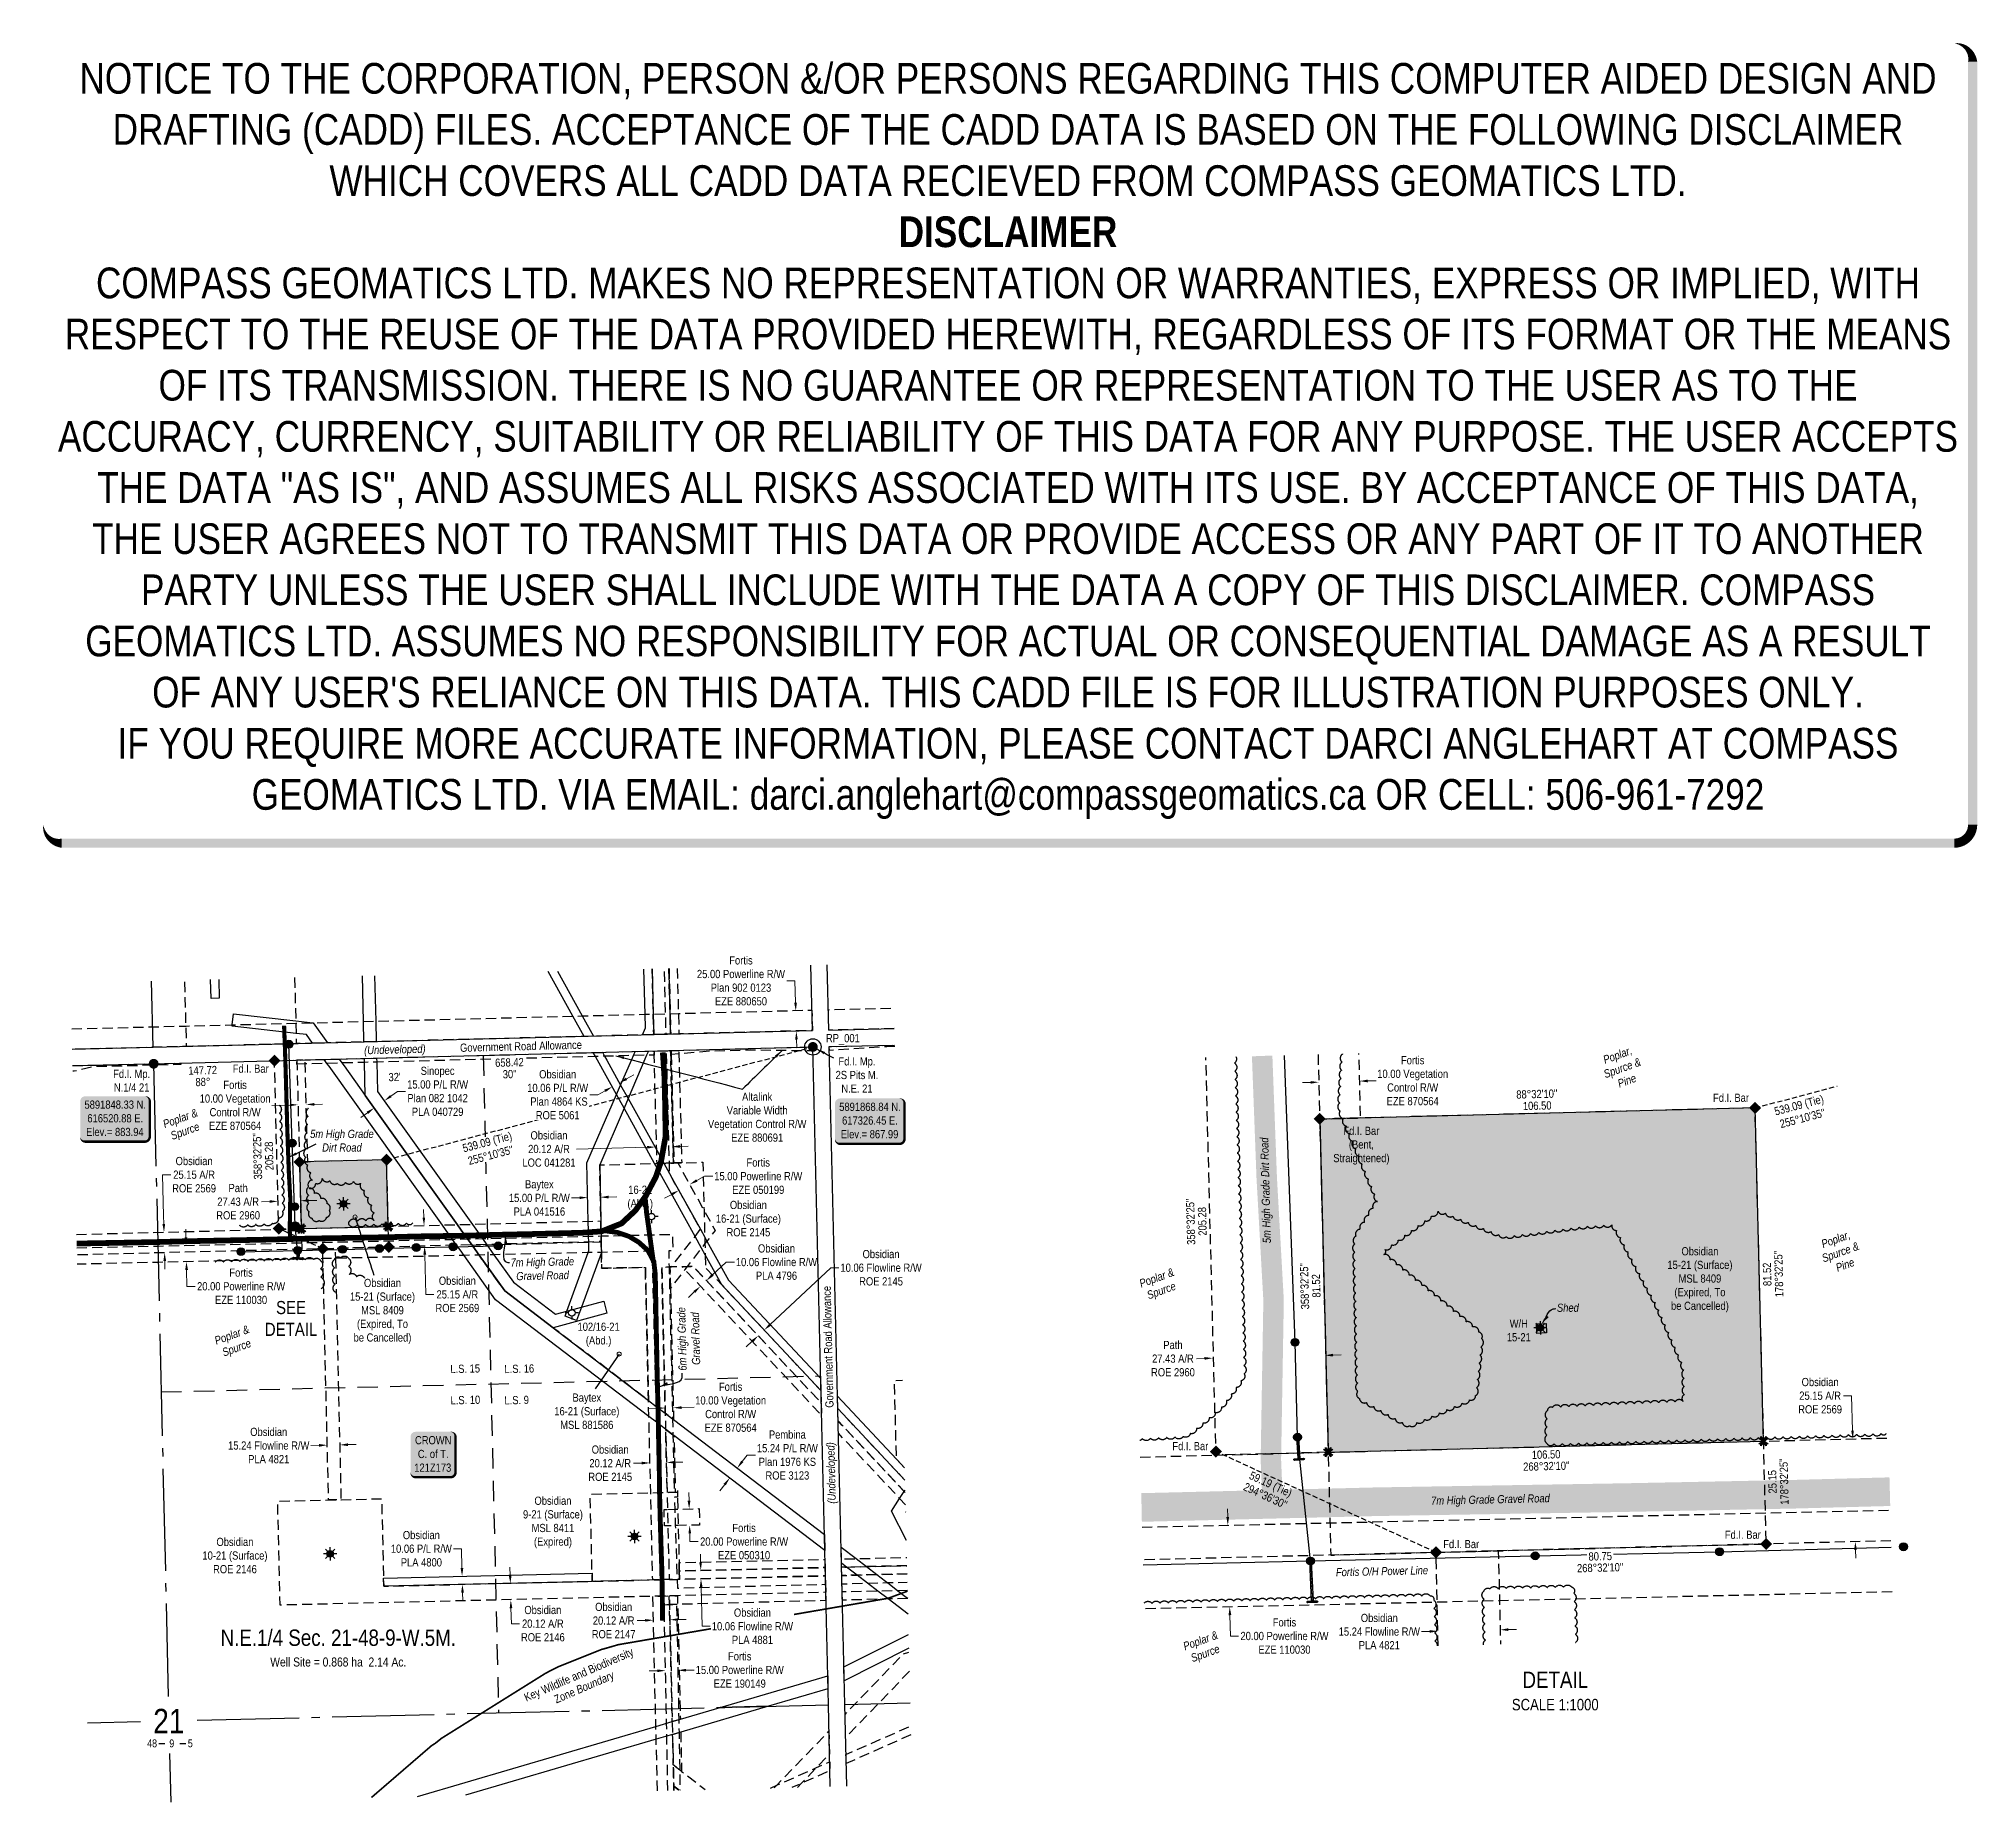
# Model space of a CAD drawing. Extents: x 616380 to 618749, y 5890946 to 5893101.
import ezdxf
from ezdxf.enums import TextEntityAlignment as Align

# ---------------------------------------------------------------- set-up
doc = ezdxf.new("R2010")
doc.units = 0
doc.header["$LTSCALE"] = 5
doc.header["$PDSIZE"] = 0.5
for name, pattern in [('0', [1, 1, 0]), ('DASHDOT2', [12.7, 6.35, -3.175, 0, -3.175]), ('foc-ACCESSROAD', [3.75, 2.5, -1.25]), ('foc-FLOWLINE', [3.75, 2.5, -1.25]), ('foc-LSD', [8, 5, -3]), ('foc-QUARTERLINE', [33, 25, -3, 2, -3]), ('foc-TIELINE', [1.875, 1.25, -0.625])]:
    doc.linetypes.add(name, pattern=pattern)
doc.layers.get('Defpoints').update_dxf_attribs({"color": 9})
for name, color, linetype in [('10', 1, 'Continuous'), ('35', 37, 'Continuous'), ('9', 3, 'Continuous'), ('AS-OWNER', 7, 'Continuous'), ('AS-POWER', 104, 'foc-POWER'), ('AS-POWER-EXISTING-ANC', 72, 'Continuous'), ('AS-POWER-EXISTING-PP', 72, 'Continuous'), ('AS-ROADS', 254, 'Continuous'), ('AS-SYMBOL', 7, 'Continuous'), ('AS-WILDLIFE', 131, 'DASHDOT2'), ('C-AR', 13, 'foc-ACCESSROAD'), ('C-FLOWLINE', 13, 'foc-FLOWLINE'), ('C-RW', 13, 'Continuous'), ('C-SYMBOL', 7, 'Continuous'), ('C-WS', 13, 'foc-ACCESSROAD'), ('C-WS-S', 8, 'Continuous'), ('DETAIL-T', 7, 'Continuous'), ('F-AR', 190, 'foc-ACCESSROAD'), ('F-EZE', 190, 'foc-FLOWLINE'), ('F-RW', 190, 'Continuous'), ('F-WS', 190, 'foc-ACCESSROAD'), ('F-WS-S', 8, 'Continuous'), ('L-AREAREQUIRED', 7, 'Continuous'), ('L-BD', 7, 'Continuous'), ('L-BD1', 253, 'Continuous'), ('L-MON', 1, 'Continuous'), ('L-MON-T', 1, 'Continuous'), ('L-QSEC', 8, 'foc-QUARTERLINE'), ('L-ROAD-T', 7, 'Continuous'), ('L-SEC', 7, 'Continuous'), ('L-SECLBL', 7, 'Continuous'), ('L-SECTION-LSD', 7, 'foc-LSD'), ('L-TIE', 7, 'foc-TIELINE'), ('P-PROPOSED', 10, 'Continuous'), ('P-PROPOSED-H', 21, 'Continuous'), ('T-BUSH', 110, '0'), ('T-BUSH-T', 110, 'Continuous')]:
    doc.layers.add(name, color=color, linetype=linetype)
for name, color, linetype, lineweight in [('AS-GENERAL', 48, 'Continuous', 18), ('C-AR-T', 13, 'Continuous', 9), ('C-FLOWLINE-T', 13, 'Continuous', 9), ('C-RW-T', 13, 'Continuous', 9), ('C-WS-T', 13, 'Continuous', 9), ('F-AR-T', 190, 'Continuous', 9), ('F-EZE-T', 190, 'Continuous', 9), ('F-RW-T', 190, 'Continuous', 9), ('F-WS-T', 190, 'Continuous', 9), ('T-TEXT', 48, 'Continuous', 18)]:
    doc.layers.add(name, color=color, linetype=linetype, lineweight=lineweight)
doc.layers.add('AS-STRUCTURE', color=7, linetype='Continuous', lineweight=30, true_color=0x595959)
doc.layers.add('DISCLAIMER', color=7, linetype='Continuous', plot=False)
doc.styles.add('100L', font='ARIALN.TTF', dxfattribs={"height": 11})
doc.styles.add('175L', font='ARIALN.TTF', dxfattribs={"height": 20})
doc.styles.add('240', font='ARIALN.TTF', dxfattribs={"height": 30})
doc.styles.add('80', font='ARIALN.TTF', dxfattribs={"height": 10})
doc.styles.add('80CG', font='ARIALN.TTF', dxfattribs={"height": 10})
doc.styles.add('80L', font='ARIALN.TTF', dxfattribs={"height": 10})
doc.styles.add('80LS', font='ARIALNI.TTF', dxfattribs={"height": 10})
doc.styles.add('foc-LtypeFont', font='ARIALN.TTF', dxfattribs={"height": 7.35})
doc.styles.add('SIMPLEX', font='ARIALN.TTF')
doc.linetypes.add('foc-POWER', pattern='A,6,-1,["P",foc-LtypeFont,S=0.2,R=0,X=-0.625,Y=-0.75],-1.24,4', length=12.24)
doc.dimstyles.new('Compass 5 000', dxfattribs={"dimscale": 5, "dimtxt": 9, "dimasz": 2, "dimexe": 0.2, "dimexo": 0.0625, "dimgap": 0.5, "dimtad": 0, "dimtih": 1, "dimtoh": 1, "dimzin": 0, "dimdsep": 46, "dimtxsty": '80CG', "dimcen": 0.1, "dimse1": 1, "dimse2": 1, "dimclrd": 256, "dimclrt": 256, "dimaunit": 1, "dimadec": 4, "dimazin": 0, "dimtfac": 0.06, "dimtofl": 0, "dimtmove": 0, "dimatfit": 1, "dimfxl": 0.2, "dimtolj": 1, "dimtzin": 0, "dimlwd": -1, "dimarcsym": 0})

msp = doc.modelspace()

# ---------------------------------------------------------------- texts
at = {"layer": '35', "color": 3, "style": '80'}
msp.add_attdef('RP_001', (617342.434, 5891874.597), 'RP', height=10, dxfattribs=at)
at = {"layer": 'AS-GENERAL', "insert": (616750.967, 5891754.202), "char_height": 9.99621, "width": 77.64899, "attachment_point": 5, "style": '80CG'}
msp.add_mtext('\\A1;{\\fArial Narrow|b0|i1|c0|p34;5m High Grade Dirt Road}', dxfattribs=at)
at = {"layer": 'AS-GENERAL', "char_height": 9.99621, "attachment_point": 5, "style": '80CG'}
for s, insert, width, rotation in [('\\A1;{\\fArial Narrow|b0|i1|c0|p34;5m High Grade Dirt Road}', (617881.098, 5891693.626), 129.85292, 91.459097), ('\\A1;{\\fArial Narrow|b0|i1|c0|p34;7m High Grade Gravel Road}', (616995.999, 5891597.715), 77.46488, 1.303266), ('\\A1;{\\fArial Narrow|b0|i1|c0|p34;6m High Grade Gravel Road}', (617174.774, 5891512.237), 77.46488, 91.317186), ('\\A1;{\\fArial Narrow|b0|i1|c0|p34;7m High Grade Gravel Road}', (618154.538, 5891314.405), 145.78139, 1.303266)]:
    msp.add_mtext(s, dxfattribs=dict(at, insert=insert, width=width, rotation=rotation))
at = {"layer": 'AS-POWER', "insert": (618021.951, 5891228.09), "char_height": 9.99621, "width": 112.45843, "attachment_point": 5, "rotation": 1.309986, "style": '80CG'}
msp.add_mtext('\\A1;{\\fArial Narrow|b0|i1|c0|p34;Fortis O/H Power Line}', dxfattribs=at)
at = {"layer": 'AS-STRUCTURE', "insert": (618249.166, 5891550.077), "char_height": 9.99621, "width": 26.00419, "attachment_point": 5, "style": '80CG'}
msp.add_mtext('\\A1;{\\fArial Narrow|b0|i1|c0|p34;Shed}', dxfattribs=at)
at = {"layer": 'AS-WILDLIFE', "insert": (617044.252, 5891092.799), "char_height": 10, "attachment_point": 5, "rotation": 23.4274, "style": '240'}
msp.add_mtext_dynamic_manual_height_columns('{\\C131;Key Wildlife and Biodiversity Zone\\fArial Narrow|b0|i1|c0|p34;\\C256; Boundary}', width=144.70437, gutter_width=45, heights=[0], dxfattribs=at)
at = {"layer": 'C-SYMBOL', "color": 3, "style": '175L'}
msp.add_text('N.E.1/4 Sec. 21-48-9-W.5M.', height=19.99242, dxfattribs=at).set_placement((616746.496, 5891130.87), align=Align.BOTTOM_CENTER)
at = {"layer": 'C-WS-T', "attachment_point": 5, "style": '80CG'}
for s, insert, char_height, width in [('\\A1;16-21\\P(Abd.)', (617115.46, 5891684.501), 9.9962, 78.96499), ('\\A1;Obsidian\\P16-21 (Surface)\\PROE 2145', (617247.667, 5891659.011), 9.99621, 78.96499), ('\\A1;Obsidian\\P15-21 (Surface)\\PMSL 8409\\P(Expired, To\\Pbe Cancelled)', (618410.515, 5891584.34), 9.99621, 78.96499), ('\\A1;Obsidian\\P15-21 (Surface)\\PMSL 8409\\P(Expired, To\\Pbe Cancelled)', (616800.501, 5891545.604), 9.99621, 78.96499), ('\\A1;W/H\\P15-21', (618189.18, 5891522.355), 9.9962, 27.26564), ('\\A1;Obsidian\\P9-21 (Surface)\\PMSL 8411\\P(Expired)', (617008.835, 5891287.798), 9.99621, 78.96499), ('\\A1;Obsidian\\P10-21 (Surface)\\PROE 2146', (616620.193, 5891247.244), 9.99621, 78.96499)]:
    msp.add_mtext(s, dxfattribs=dict(at, insert=insert, char_height=char_height, width=width))
at = {"layer": 'DETAIL-T', "color": 3, "attachment_point": 5, "style": '80CG'}
for s, insert, char_height, width in [('SEE\\PDETAIL', (616688.777, 5891537.035), 16, 63.63613), ('DETAIL\\P{\\H0.7x;SCALE 1:1000}', (618233.733, 5891081.672), 20, 223.85802)]:
    msp.add_mtext(s, dxfattribs=dict(at, insert=insert, char_height=char_height, width=width))
at = {"layer": 'F-EZE-T', "insert": (617258.405, 5891782.973), "char_height": 9.99621, "width": 120.23856, "attachment_point": 5, "style": '80CG'}
msp.add_mtext('\\A1;Altalink\\PVariable Width\\PVegetation Control R/W\\PEZE 880691', dxfattribs=at)
at = {"layer": 'F-WS-T', "char_height": 9.99621, "attachment_point": 5, "style": '80CG'}
for s, insert, width in [('\\A1;102/16-21\\P(Abd.)', (617064.623, 5891517.096), 49.56278), ('\\A1;Baytex\\P16-21 (Surface)\\PMSL 881586', (617050.209, 5891423.598), 78.96499)]:
    msp.add_mtext(s, dxfattribs=dict(at, insert=insert, width=width))
at = {"layer": 'L-AREAREQUIRED', "color": 5, "style": '100L'}
msp.add_text('Well Site = 0.868 ha  2.14 Ac.', height=10.99583, dxfattribs=at).set_placement((616746.496, 5891108.378), align=Align.BOTTOM_CENTER)
at = {"layer": 'L-BD', "style": '80L'}
for s, height, rotation, p in [('147.72', 9.9962, 1.4586, (616580.733, 5891840.371)), ("32'", 9.9962, 1.4586, (616815.332, 5891832.08)), ("30''", 9.9962, 1.4586, (616956.007, 5891835.662)), ('88°', 9.9962, 1.4586, (616581.095, 5891826.131)), ("358°32'25''", 9.99621, 91.4591, (616647.722, 5891735.279)), ('205.28', 9.9962, 91.4591, (616661.962, 5891735.642)), ("358°32'25''", 9.99621, 91.4591, (617788.124, 5891655.325)), ('205.28', 9.9962, 91.4591, (617802.364, 5891655.687)), ("178°32'25''", 9.99621, 91.4591, (618513.31, 5891337.783)), ('59.19 (Tie)', 9.99621, 335.392, (617885.447, 5891333.45)), ('25.15', 9.9962, 91.4591, (618499.07, 5891337.42)), ("294°36'30''", 9.99621, 335.392, (617879.515, 5891320.499)), ("268°32'10''", 9.99621, 1.4645, (618288.648, 5891232.51))]:
    msp.add_text(s, height=height, rotation=rotation, dxfattribs=at).set_placement(p, align=Align.MIDDLE)
at = {"layer": 'L-BD1', "style": '80L'}
for s, height, rotation, p in [("88°32'10''", 9.9962, 1.4645, (618211.274, 5891811.331)), ('106.50', 9.9962, 1.4645, (618211.638, 5891797.091)), ("358°32'25''", 9.99621, 91.4591, (617927.285, 5891576.536)), ('81.52', 9.9962, 91.4591, (618492.611, 5891590.986)), ("178°32'25''", 9.99621, 91.4591, (618506.851, 5891591.349)), ('81.52', 9.9962, 91.4591, (617941.525, 5891576.899)), ("268°32'10''", 9.99621, 1.4645, (618222.862, 5891356.554)), ('106.50', 9.9962, 1.4645, (618222.498, 5891370.794))]:
    msp.add_text(s, height=height, rotation=rotation, dxfattribs=at).set_placement(p, align=Align.MIDDLE)
at = {"layer": 'L-MON-T', "char_height": 9.99621, "attachment_point": 5, "style": '80CG'}
for s, insert, width in [('\\A1;Fd.I. Mp.\\PN.1/4 21', (616493.973, 5891827.572), 44.31238), ('\\A1;Fd.I. Bar ', (616639.467, 5891842.257), 44.17601), ('\\A1;Fd.I. Mp.\\P2S Pits M.\\PN.E. 21', (617380.34, 5891834.589), 51.30837), ('\\A1;Fd.I. Bar ', (618448.505, 5891806.691), 44.17601), ('\\A1;Fd.I. Bar ', (617787.775, 5891380.99), 44.17601), ('\\A1;Fd.I. Bar ', (618118.762, 5891261.263), 44.17601), ('\\A1;Fd.I. Bar ', (618462.933, 5891272.699), 44.17601)]:
    msp.add_mtext(s, dxfattribs=dict(at, insert=insert, width=width))
at = {"layer": 'L-MON-T', "insert": (617996.786, 5891748.19), "char_height": 9.99621, "width": 80.65926, "attachment_point": 5, "style": '80CG', "bg_fill": 1, "box_fill_scale": 1.15, "bg_fill_color": 21, "bg_fill_transparency": 0}
msp.add_mtext('\\A1;Fd.I. Bar\\P(Bent, Straightened) ', dxfattribs=at)
at = {"layer": 'L-ROAD-T', "style": '80L'}
for rotation, p in [(1.455034, (616969.753, 5891869.73)), (91.346383, (617345.036, 5891502.361))]:
    msp.add_text('Government Road Allowance', height=10, rotation=rotation, dxfattribs=at).set_placement(p, align=Align.MIDDLE_CENTER)
at = {"layer": 'L-SECTION-LSD', "style": '100L'}
for s, p in [('L.S. 15', (616883.573, 5891470.186)), ('L.S. 16', (616949.662, 5891470.145)), ('L.S. 10', (616883.759, 5891431.92)), ('L.S. 9', (616949.665, 5891431.875))]:
    msp.add_text(s, height=9.9962, rotation=1.395867, dxfattribs=at).set_placement(p)
at = {"layer": 'T-BUSH-T', "char_height": 9.99621, "attachment_point": 5, "rotation": 20, "style": '80CG'}
for s, insert, width in [('\\A1;{\\fArial Narrow|b0|i1|c0|p34;Poplar, Spurce & Pine}', (618315.576, 5891843.215), 47.02622), ('\\A1;{\\fArial Narrow|b0|i1|c0|p34;Poplar & Spurce}', (616556.765, 5891772.461), 43.84189), ('\\A1;{\\fArial Narrow|b0|i1|c0|p34;Poplar, Spurce & Pine}', (618582.214, 5891618.132), 47.02622), ('\\A1;{\\fArial Narrow|b0|i1|c0|p34;Poplar & Spurce}', (617749.979, 5891577.627), 43.84189), ('\\A1;{\\fArial Narrow|b0|i1|c0|p34;Poplar & Spurce}', (616619.805, 5891507.72), 43.84189), ('\\A1;{\\fArial Narrow|b0|i1|c0|p34;Poplar & Spurce}', (617803.55, 5891134.219), 43.84189)]:
    msp.add_mtext(s, dxfattribs=dict(at, insert=insert, width=width))
at = {"layer": 'T-TEXT', "style": '80LS'}
msp.add_text('(Undeveloped)', height=10, rotation=91.346383, dxfattribs=at).set_placement((617348.659, 5891348.216), align=Align.MIDDLE_CENTER)

# ---------------------------------------------------------------- blocks, each defined once
blk = doc.blocks.new('L-SECLBL')
at = {"layer": '9', "color": 7}
for p, q in [((-5.1, -27.8), (-12.3, -27.8)), ((20.7, -27.8), (13.5, -27.8))]:
    blk.add_line(p, q, dxfattribs=at)
at = {"layer": '10', "color": 2, "style": 'SIMPLEX'}
blk.add_attdef('SEC', text='', height=30, dxfattribs=at).set_placement((0, 0), align=Align.MIDDLE)
at = {"layer": '10', "color": 5, "style": '80L'}
blk.add_attdef('TWP', text='', height=9.5, dxfattribs=at).set_placement((-14.4, -27.4), align=Align.MIDDLE_RIGHT)
blk.add_attdef('RGE', text='', height=9.5, dxfattribs=at).set_placement((3.6, -27.4), align=Align.MIDDLE_CENTER)
blk.add_attdef('MER', text='', height=9.5, dxfattribs=at).set_placement((23.2, -27.4), align=Align.MIDDLE_LEFT)
blk = doc.blocks.new('*D422')
at = {"layer": 'Defpoints', "color": 0, "transparency": 16777216}
for p in [(616658.2, 5891628.6), (616560.9, 5891606.4), (616658.7, 5891608.6)]:
    blk.add_point(p, dxfattribs=at)
at = {"layer": 'F-EZE-T', "transparency": 16777216}
for p, q in [((616560.2, 5891636.3), (616560, 5891646.3)), ((616561.1, 5891596.4), (616561.6, 5891576.3)), ((616561.6, 5891576.3), (616571.6, 5891576.3))]:
    blk.add_line(p, q, dxfattribs=at)
for points in [[(616561.9, 5891636.4), (616558.5, 5891636.3), (616560.4, 5891626.3)], [(616562.8, 5891596.4), (616559.4, 5891596.3), (616560.9, 5891606.4)]]:
    blk.add_solid(points, dxfattribs=at)
at = {"layer": 'F-EZE-T', "transparency": 16777216, "insert": (616627.7, 5891576.3), "char_height": 10, "attachment_point": 5, "style": '80CG'}
blk.add_mtext('\\A1;Fortis\\P20.00 Powerline R/W\\PEZE 110030', dxfattribs=at)
blk = doc.blocks.new('*D423')
at = {"layer": 'Defpoints', "color": 0, "transparency": 16777216}
for p in [(617175.9, 5891700.8), (617169.4, 5891681.6), (617182.6, 5891688.8)]:
    blk.add_point(p, dxfattribs=at)
at = {"layer": 'F-EZE-T', "transparency": 16777216}
for p, q in [((617184.6, 5891705.7), (617194.1, 5891710.9)), ((617194.1, 5891710.9), (617204.1, 5891710.9)), ((617154, 5891688.7), (617145.3, 5891683.9))]:
    blk.add_line(p, q, dxfattribs=at)
for points in [[(617153.2, 5891690.2), (617154.8, 5891687.3), (617162.8, 5891693.6)], [(617183.8, 5891707.1), (617185.5, 5891704.2), (617175.9, 5891700.8)]]:
    blk.add_solid(points, dxfattribs=at)
at = {"layer": 'F-EZE-T', "transparency": 16777216, "insert": (617259.7, 5891710.9), "char_height": 10, "attachment_point": 5, "style": '80CG'}
blk.add_mtext('\\A1;Fortis\\P15.00 Powerline R/W\\PEZE 050199', dxfattribs=at)
blk = doc.blocks.new('*D424')
at = {"layer": 'Defpoints', "color": 0, "transparency": 16777216}
for p in [(617154.2, 5891503), (617144.2, 5891502.7), (617155.9, 5891427.9)]:
    blk.add_point(p, dxfattribs=at)
at = {"layer": 'F-EZE-T', "transparency": 16777216}
for p, q in [((617135.9, 5891427.4), (617125.9, 5891427.2)), ((617165.9, 5891428.1), (617181.2, 5891428.5))]:
    blk.add_line(p, q, dxfattribs=at)
for points in [[(617135.9, 5891429.1), (617136, 5891425.7), (617145.9, 5891427.6)], [(617165.9, 5891429.8), (617166, 5891426.4), (617155.9, 5891427.9)]]:
    blk.add_solid(points, dxfattribs=at)
at = {"layer": 'F-EZE-T', "transparency": 16777216, "insert": (617226, 5891428.5), "char_height": 10, "attachment_point": 5, "style": '80CG'}
blk.add_mtext('\\A1;Fortis\\P10.00 Vegetation\\PControl R/W\\PEZE 870564', dxfattribs=at)
blk = doc.blocks.new('*D425')
at = {"layer": 'Defpoints', "color": 0, "transparency": 16777216}
for p in [(616697.3, 5891798.2), (616697.6, 5891787.5), (616707.6, 5891787.8)]:
    blk.add_point(p, dxfattribs=at)
at = {"layer": 'F-EZE-T', "transparency": 16777216}
for p, q in [((616687.3, 5891797.9), (616665.2, 5891797.4)), ((616717.3, 5891798.7), (616727.3, 5891799))]:
    blk.add_line(p, q, dxfattribs=at)
for points in [[(616687.3, 5891799.6), (616687.3, 5891796.3), (616697.3, 5891798.2)], [(616717.2, 5891800.4), (616717.3, 5891797), (616707.3, 5891798.5)]]:
    blk.add_solid(points, dxfattribs=at)
at = {"layer": 'F-EZE-T', "transparency": 16777216, "insert": (616620.4, 5891797.4), "char_height": 10, "attachment_point": 5, "style": '80CG'}
blk.add_mtext('\\A1;Fortis\\P10.00 Vegetation\\PControl R/W\\PEZE 870564', dxfattribs=at)
blk = doc.blocks.new('*D426')
at = {"layer": 'Defpoints', "color": 0, "transparency": 16777216}
for p in [(617175.1, 5891304.3), (617175.6, 5891284.3), (617175.8, 5891284.3)]:
    blk.add_point(p, dxfattribs=at)
at = {"layer": 'F-EZE-T', "transparency": 16777216}
for p, q in [((617175.1, 5891314.3), (617174.9, 5891324.3)), ((617176.1, 5891274.3), (617176.3, 5891264.3)), ((617176.3, 5891264.3), (617186.3, 5891264.3))]:
    blk.add_line(p, q, dxfattribs=at)
for points in [[(617176.8, 5891314.3), (617173.4, 5891314.2), (617175.3, 5891304.3)], [(617177.7, 5891274.4), (617174.4, 5891274.3), (617175.8, 5891284.3)]]:
    blk.add_solid(points, dxfattribs=at)
at = {"layer": 'F-EZE-T', "transparency": 16777216, "insert": (617242.4, 5891264.3), "char_height": 10, "attachment_point": 5, "style": '80CG'}
blk.add_mtext('\\A1;Fortis\\P20.00 Powerline R/W\\PEZE 050310', dxfattribs=at)
blk = doc.blocks.new('*D427')
at = {"layer": 'Defpoints', "color": 0, "transparency": 16777216}
for p in [(617145.8, 5891139.6), (617160.8, 5891139.9), (617161.4, 5891107)]:
    blk.add_point(p, dxfattribs=at)
at = {"layer": 'F-EZE-T', "transparency": 16777216}
for p, q in [((617136.5, 5891106.4), (617126.5, 5891106.2)), ((617171.4, 5891107.2), (617181.4, 5891107.4))]:
    blk.add_line(p, q, dxfattribs=at)
for points in [[(617136.4, 5891108.1), (617136.5, 5891104.8), (617146.5, 5891106.7)], [(617171.4, 5891108.8), (617171.5, 5891105.5), (617161.4, 5891107)]]:
    blk.add_solid(points, dxfattribs=at)
at = {"layer": 'F-EZE-T', "transparency": 16777216, "insert": (617237.1, 5891107.4), "char_height": 10, "attachment_point": 5, "style": '80CG'}
blk.add_mtext('\\A1;Fortis\\P15.00 Powerline R/W\\PEZE 190149', dxfattribs=at)
blk = doc.blocks.new('*D428')
at = {"layer": 'Defpoints', "color": 0, "transparency": 16777216}
for p in [(617225.1, 5891910.9), (617305.6, 5891913), (617225.8, 5891885.9)]:
    blk.add_point(p, dxfattribs=at)
at = {"layer": 'F-EZE-T', "transparency": 16777216}
for p, q in [((617304.6, 5891949.6), (617294.6, 5891949.6)), ((617305.3, 5891923), (617304.6, 5891949.6)), ((617306.5, 5891878), (617306.7, 5891868))]:
    blk.add_line(p, q, dxfattribs=at)
for points in [[(617307, 5891923), (617303.6, 5891922.9), (617305.6, 5891913)], [(617308.1, 5891878), (617304.8, 5891877.9), (617306.2, 5891888)]]:
    blk.add_solid(points, dxfattribs=at)
at = {"layer": 'F-EZE-T', "transparency": 16777216, "insert": (617238.6, 5891949.6), "char_height": 10, "attachment_point": 5, "style": '80CG'}
blk.add_mtext('\\A1;Fortis\\P25.00 Powerline R/W\\PPlan 902 0123\\PEZE 880650', dxfattribs=at)
blk = doc.blocks.new('*D429')
at = {"layer": 'C-FLOWLINE-T', "transparency": 16777216}
for p, q in [((616723, 5891382), (616713, 5891381.7)), ((616758.3, 5891382.8), (616768.3, 5891383))]:
    blk.add_line(p, q, dxfattribs=at)
for points in [[(616758.2, 5891384.4), (616758.3, 5891381.1), (616748.3, 5891382.5)], [(616723, 5891383.6), (616723.1, 5891380.3), (616733, 5891382.2)]]:
    blk.add_solid(points, dxfattribs=at)
at = {"layer": 'Defpoints', "color": 0, "transparency": 16777216}
for p in [(616732.7, 5891395.2), (616748, 5891395.6), (616733, 5891382.2)]:
    blk.add_point(p, dxfattribs=at)
at = {"layer": 'C-FLOWLINE-T', "transparency": 16777216, "insert": (616661.5, 5891381.7), "char_height": 10, "attachment_point": 5, "style": '80CG'}
blk.add_mtext('\\A1;Obsidian\\P15.24 Flowline R/W\\PPLA 4821', dxfattribs=at)
blk = doc.blocks.new('*D430')
at = {"layer": 'C-FLOWLINE-T', "transparency": 16777216}
for p, q in [((617203.5, 5891590), (617220.5, 5891605.9)), ((617220.5, 5891605.9), (617230.5, 5891605.9)), ((617181.6, 5891569.4), (617174.3, 5891562.6))]:
    blk.add_line(p, q, dxfattribs=at)
for points in [[(617180.5, 5891570.6), (617182.8, 5891568.2), (617188.9, 5891576.3)], [(617202.4, 5891591.2), (617204.7, 5891588.8), (617196.3, 5891583.1)]]:
    blk.add_solid(points, dxfattribs=at)
at = {"layer": 'Defpoints', "color": 0, "transparency": 16777216}
for p in [(617196.3, 5891583.1), (617221.3, 5891556.5), (617213.9, 5891549.6)]:
    blk.add_point(p, dxfattribs=at)
at = {"layer": 'C-FLOWLINE-T', "transparency": 16777216, "insert": (617282, 5891605.9), "char_height": 10, "attachment_point": 5, "style": '80CG'}
blk.add_mtext('\\A1;Obsidian\\P10.06 Flowline R/W\\PPLA 4796', dxfattribs=at)
blk = doc.blocks.new('*D431')
at = {"layer": 'C-RW-T', "transparency": 16777216}
for p, q in [((616897.1, 5891255.6), (616887.1, 5891255.6)), ((616897.6, 5891232.1), (616897.1, 5891255.6)), ((616898.3, 5891202), (616898.6, 5891192))]:
    blk.add_line(p, q, dxfattribs=at)
for points in [[(616899.3, 5891232.1), (616895.9, 5891232.1), (616897.8, 5891222.1)], [(616900, 5891202.1), (616896.7, 5891202), (616898.1, 5891212)]]:
    blk.add_solid(points, dxfattribs=at)
at = {"layer": 'Defpoints', "color": 0, "transparency": 16777216}
for p in [(616861.1, 5891221.2), (616897.8, 5891222.1), (616861.4, 5891211.2)]:
    blk.add_point(p, dxfattribs=at)
at = {"layer": 'C-RW-T', "transparency": 16777216, "insert": (616848, 5891255.6), "char_height": 10, "attachment_point": 5, "style": '80CG'}
blk.add_mtext('\\A1;Obsidian\\P10.06 P/L R/W\\PPLA 4800', dxfattribs=at)
blk = doc.blocks.new('*D432')
at = {"layer": 'Defpoints', "color": 0, "transparency": 16777216}
for p in [(616672.2, 5891699), (616699.6, 5891699.7), (616672.7, 5891680.2)]:
    blk.add_point(p, dxfattribs=at)
at = {"layer": 'F-AR-T', "transparency": 16777216}
for p, q in [((616662.7, 5891679.9), (616652.7, 5891679.7)), ((616710.1, 5891681.1), (616720.1, 5891681.4))]:
    blk.add_line(p, q, dxfattribs=at)
for points in [[(616662.6, 5891681.6), (616662.7, 5891678.3), (616672.7, 5891680.2)], [(616710.1, 5891682.8), (616710.1, 5891679.5), (616700.1, 5891680.9)]]:
    blk.add_solid(points, dxfattribs=at)
at = {"layer": 'F-AR-T', "transparency": 16777216, "insert": (616624.1, 5891679.7), "char_height": 10, "attachment_point": 5, "style": '80CG'}
blk.add_mtext('\\A1;Path\\P27.43 A/R\\PROE 2960', dxfattribs=at)
blk = doc.blocks.new('*D433')
at = {"layer": 'Defpoints', "color": 0, "transparency": 16777216}
for p in [(617234.1, 5891354.2), (617250, 5891322.9), (617259.3, 5891335)]:
    blk.add_point(p, dxfattribs=at)
at = {"layer": 'F-RW-T', "transparency": 16777216}
for p, q in [((617240.1, 5891362.1), (617246.2, 5891370.1)), ((617246.2, 5891370.1), (617256.2, 5891370.1)), ((617218.8, 5891334.1), (617212.7, 5891326.2))]:
    blk.add_line(p, q, dxfattribs=at)
for points in [[(617238.8, 5891363.2), (617241.4, 5891361.1), (617234.1, 5891354.2)], [(617217.4, 5891335.1), (617220.1, 5891333.1), (617224.8, 5891342.1)]]:
    blk.add_solid(points, dxfattribs=at)
at = {"layer": 'F-RW-T', "transparency": 16777216, "insert": (617295.3, 5891370.1), "char_height": 10, "attachment_point": 5, "style": '80CG'}
blk.add_mtext('\\A1;Pembina\\P15.24 P/L R/W\\PPlan 1976 KS\\PROE 3123', dxfattribs=at)
blk = doc.blocks.new('*D434')
at = {"layer": 'C-AR-T', "transparency": 16777216}
for p, q in [((616851.1, 5891660.3), (616850.8, 5891670.3)), ((616852.2, 5891615.2), (616853.4, 5891566.4)), ((616853.4, 5891566.4), (616863.4, 5891566.4))]:
    blk.add_line(p, q, dxfattribs=at)
for points in [[(616852.7, 5891660.4), (616849.4, 5891660.3), (616851.3, 5891650.4)], [(616853.9, 5891615.2), (616850.5, 5891615.2), (616851.9, 5891625.2)]]:
    blk.add_solid(points, dxfattribs=at)
at = {"layer": 'Defpoints', "color": 0, "transparency": 16777216}
for p in [(616851.3, 5891650.4), (616962.4, 5891653.1), (616963, 5891628)]:
    blk.add_point(p, dxfattribs=at)
at = {"layer": 'C-AR-T', "transparency": 16777216, "insert": (616892, 5891566.4), "char_height": 10, "attachment_point": 5, "style": '80CG'}
blk.add_mtext('\\A1;Obsidian\\P25.15 A/R\\PROE 2569', dxfattribs=at)
blk = doc.blocks.new('*D435')
at = {"layer": 'C-RW-T', "transparency": 16777216}
for p, q in [((617098.7, 5891829.8), (617107.5, 5891834.7)), ((617072.5, 5891815.3), (617063.7, 5891810.4)), ((617063.7, 5891810.4), (617053.7, 5891810.4))]:
    blk.add_line(p, q, dxfattribs=at)
for points in [[(617071.6, 5891816.7), (617073.3, 5891813.8), (617081.2, 5891820.1)], [(617097.9, 5891831.3), (617099.6, 5891828.4), (617090, 5891825)]]:
    blk.add_solid(points, dxfattribs=at)
at = {"layer": 'Defpoints', "color": 0, "transparency": 16777216}
for p in [(617067.5, 5891844.9), (617076.3, 5891849.8), (617081.2, 5891820.1)]:
    blk.add_point(p, dxfattribs=at)
at = {"layer": 'C-RW-T', "transparency": 16777216, "insert": (617014.6, 5891810.4), "char_height": 10, "attachment_point": 5, "style": '80CG', "bg_fill": 3, "box_fill_scale": 1.1, "bg_fill_color": 256, "bg_fill_true_color": 13158600, "bg_fill_transparency": 0}
blk.add_mtext('\\A1;Obsidian\\P10.06 P/L R/W\\P Plan 4864 KS\\PROE 5061', dxfattribs=at)
blk = doc.blocks.new('*D436')
at = {"layer": 'C-AR-T', "transparency": 16777216}
for p, q in [((616956.6, 5891223), (616956.3, 5891233)), ((616957.5, 5891182.9), (616958, 5891164)), ((616958, 5891164), (616968, 5891164))]:
    blk.add_line(p, q, dxfattribs=at)
for points in [[(616958.2, 5891223), (616954.9, 5891222.9), (616956.8, 5891213)], [(616959.2, 5891183), (616955.9, 5891182.9), (616957.3, 5891192.9)]]:
    blk.add_solid(points, dxfattribs=at)
at = {"layer": 'Defpoints', "color": 0, "transparency": 16777216}
for p in [(616994.3, 5891213.9), (616957.3, 5891192.9), (616994.8, 5891193.8)]:
    blk.add_point(p, dxfattribs=at)
at = {"layer": 'C-AR-T', "transparency": 16777216, "insert": (616996.5, 5891164), "char_height": 10, "attachment_point": 5, "style": '80CG'}
blk.add_mtext('\\A1;Obsidian\\P20.12 A/R\\PROE 2146', dxfattribs=at)
blk = doc.blocks.new('*D437')
at = {"layer": 'C-FLOWLINE-T', "transparency": 16777216}
for p, q in [((617274.3, 5891529.6), (617348.3, 5891599)), ((617348.3, 5891599), (617358.3, 5891599)), ((617252.4, 5891509.1), (617245.1, 5891502.2))]:
    blk.add_line(p, q, dxfattribs=at)
for points in [[(617273.2, 5891530.8), (617275.5, 5891528.4), (617267, 5891522.8)], [(617251.2, 5891510.3), (617253.5, 5891507.8), (617259.7, 5891515.9)]]:
    blk.add_solid(points, dxfattribs=at)
at = {"layer": 'Defpoints', "color": 0, "transparency": 16777216}
for p in [(617249.4, 5891526.9), (617256.7, 5891533.8), (617259.7, 5891515.9)]:
    blk.add_point(p, dxfattribs=at)
at = {"layer": 'C-FLOWLINE-T', "transparency": 16777216, "insert": (617409.8, 5891599), "char_height": 10, "attachment_point": 5, "style": '80CG'}
blk.add_mtext('\\A1;Obsidian\\P10.06 Flowline R/W\\PROE 2145', dxfattribs=at)
blk = doc.blocks.new('*D438')
at = {"layer": 'C-AR-T', "transparency": 16777216}
for p, q in [((617157.5, 5891361.3), (617167.5, 5891361.5)), ((617117.4, 5891360.3), (617107.4, 5891360.1))]:
    blk.add_line(p, q, dxfattribs=at)
for points in [[(617117.3, 5891362), (617117.4, 5891358.6), (617127.4, 5891360.5)], [(617157.4, 5891362.9), (617157.5, 5891359.6), (617147.5, 5891361)]]:
    blk.add_solid(points, dxfattribs=at)
at = {"layer": 'Defpoints', "color": 0, "transparency": 16777216}
for p in [(617127.4, 5891360.5), (617127.4, 5891357.9), (617147.6, 5891358.3)]:
    blk.add_point(p, dxfattribs=at)
at = {"layer": 'C-AR-T', "transparency": 16777216, "insert": (617078.8, 5891360.1), "char_height": 10, "attachment_point": 5, "style": '80CG'}
blk.add_mtext('\\A1;Obsidian\\P20.12 A/R\\PROE 2145', dxfattribs=at)
blk = doc.blocks.new('*D439')
at = {"layer": 'C-AR-T', "transparency": 16777216}
for p, q in [((617121.6, 5891168.1), (617111.6, 5891167.8)), ((617161.7, 5891169), (617171.7, 5891169.3))]:
    blk.add_line(p, q, dxfattribs=at)
for points in [[(617121.5, 5891169.7), (617121.6, 5891166.4), (617131.6, 5891168.3)], [(617161.7, 5891170.7), (617161.7, 5891167.4), (617151.7, 5891168.8)]]:
    blk.add_solid(points, dxfattribs=at)
at = {"layer": 'Defpoints', "color": 0, "transparency": 16777216}
for p in [(617131.6, 5891168.3), (617132.2, 5891139.7), (617152.4, 5891140.2)]:
    blk.add_point(p, dxfattribs=at)
at = {"layer": 'C-AR-T', "transparency": 16777216, "insert": (617083, 5891167.8), "char_height": 10, "attachment_point": 5, "style": '80CG'}
blk.add_mtext('\\A1;Obsidian\\P20.12 A/R\\PROE 2147', dxfattribs=at)
blk = doc.blocks.new('*D440')
at = {"layer": 'C-AR-T', "transparency": 16777216}
for p, q in [((617123.9, 5891746.2), (617037.5, 5891744.1)), ((617164.1, 5891747.3), (617174.1, 5891747.5))]:
    blk.add_line(p, q, dxfattribs=at)
for points in [[(617123.9, 5891747.9), (617124, 5891744.6), (617133.9, 5891746.5)], [(617164, 5891748.9), (617164.1, 5891745.6), (617154.1, 5891747)]]:
    blk.add_solid(points, dxfattribs=at)
at = {"layer": 'Defpoints', "color": 0, "transparency": 16777216}
for p in [(617133, 5891781.7), (617153.2, 5891782.2), (617154.1, 5891747)]:
    blk.add_point(p, dxfattribs=at)
at = {"layer": 'C-AR-T', "transparency": 16777216, "insert": (617004, 5891744.1), "char_height": 10, "attachment_point": 5, "style": '80CG'}
blk.add_mtext('\\A1;Obsidian\\P20.12 A/R\\PLOC 041281', dxfattribs=at)
blk = doc.blocks.new('*D441')
at = {"layer": 'Defpoints', "color": 0, "transparency": 16777216}
for p in [(617051.2, 5891689.8), (617051.3, 5891684.8), (617066.7, 5891690.2)]:
    blk.add_point(p, dxfattribs=at)
at = {"layer": 'F-RW-T', "transparency": 16777216}
for p, q in [((617041.3, 5891684.5), (617031.3, 5891684.3)), ((617076.8, 5891685.4), (617086.8, 5891685.6))]:
    blk.add_line(p, q, dxfattribs=at)
for points in [[(617041.3, 5891686.2), (617041.3, 5891682.9), (617051.3, 5891684.8)], [(617076.8, 5891687.1), (617076.8, 5891683.7), (617066.8, 5891685.2)]]:
    blk.add_solid(points, dxfattribs=at)
at = {"layer": 'F-RW-T', "transparency": 16777216, "insert": (616992.2, 5891684.3), "char_height": 10, "attachment_point": 5, "style": '80CG', "bg_fill": 3, "box_fill_scale": 1.1, "bg_fill_color": 256, "bg_fill_true_color": 13158600, "bg_fill_transparency": 0}
blk.add_mtext('\\A1;Baytex\\P15.00 P/L R/W\\PPLA 041516', dxfattribs=at)
blk = doc.blocks.new('*D442')
at = {"layer": 'C-FLOWLINE-T', "transparency": 16777216}
for p, q in [((617189.3, 5891239.1), (617189, 5891249.1)), ((617190, 5891208.9), (617191.1, 5891160.8)), ((617191.1, 5891160.8), (617201.1, 5891160.8))]:
    blk.add_line(p, q, dxfattribs=at)
for points in [[(617190.9, 5891239.2), (617187.6, 5891239.1), (617189.5, 5891229.1)], [(617191.6, 5891208.9), (617188.3, 5891208.9), (617189.7, 5891218.9)]]:
    blk.add_solid(points, dxfattribs=at)
at = {"layer": 'Defpoints', "color": 0, "transparency": 16777216}
for p in [(617189.7, 5891218.9), (617197.9, 5891229.3), (617198.1, 5891219.1)]:
    blk.add_point(p, dxfattribs=at)
at = {"layer": 'C-FLOWLINE-T', "transparency": 16777216, "insert": (617252.6, 5891160.8), "char_height": 10, "attachment_point": 5, "style": '80CG', "bg_fill": 3, "box_fill_scale": 1.1, "bg_fill_color": 256, "bg_fill_true_color": 13158600, "bg_fill_transparency": 0}
blk.add_mtext('\\A1;Obsidian\\P10.06 Flowline R/W\\PPLA 4881', dxfattribs=at)
blk = doc.blocks.new('GAS')
h = blk.add_hatch(color=255)
h.dxf.hatch_style = 1
edge = h.paths.add_edge_path()
edge.add_arc((0, 0), 0.9, 0, 360)
for p, q in [((-0.81, 0), (-1.62, 0)), ((-0.57, 0.57), (-1.14, 1.14)), ((0, 0.81), (0, 1.62)), ((0.57, 0.57), (1.14, 1.14)), ((1.62, 0), (0.81, 0)), ((-0.57, -0.57), (-1.14, -1.14)), ((0, -0.81), (0, -1.62)), ((1.14, -1.14), (0.57, -0.57))]:
    blk.add_line(p, q)
blk.add_circle((0, 0), 0.8)
blk = doc.blocks.new('GABD')
for p, q in [((-0.81, 0), (-1.62, 0)), ((0, 0.81), (0, 1.62)), ((1.62, 0), (0.81, 0)), ((0, -0.81), (0, -1.62))]:
    blk.add_line(p, q)
blk.add_circle((0, 0), 0.8)
blk = doc.blocks.new('*U418')
h = blk.add_hatch(color=255)
h.dxf.hatch_style = 1
edge = h.paths.add_edge_path()
edge.add_arc((-1.1, 0.1), 0.2, 84.716, 264.716, ccw=False)
edge.add_line((-1.08, 0.3), (0.22, 0.18))
edge.add_line((0.22, 0.18), (1.11, 0.1))
edge.add_arc((1.1, -0.1), 0.2, -95.284, 84.716, ccw=False)
edge.add_line((1.08, -0.3), (-1.11, -0.1))
h = blk.add_hatch(color=255)
h.dxf.hatch_style = 1
edge = h.paths.add_edge_path()
edge.add_arc((0.2, 2.16), 0.2, -5.284, 174.716, ccw=False)
edge.add_line((0.4, 2.14), (0.22, 0.18))
edge.add_line((0.22, 0.18), (-0.18, 0.22))
edge.add_line((-0.18, 0.22), (0, 2.18))
at = {"color": 255}
blk.add_lwpolyline([(-1.11, -0.1, -1), (-1.08, 0.3), (0.22, 0.18), (1.11, 0.1, -1), (1.08, -0.3)], format="xyb", close=True, dxfattribs=at)
at = {"color": 72, "const_width": 0.1, "flags": 128}
for points in [[(-1.1, 0.1), (1.1, -0.1)], [(0.2, 2.16), (0, 0)]]:
    blk.add_lwpolyline(points, dxfattribs=at)
at = {"color": 255, "flags": 128}
blk.add_lwpolyline([(0, 2.18, -1), (0.4, 2.14), (0.22, 0.18), (-0.18, 0.22)], format="xyb", close=True, dxfattribs=at)
blk = doc.blocks.new('*U419')
h = blk.add_hatch(color=255)
h.dxf.hatch_style = 1
edge = h.paths.add_edge_path()
edge.add_arc((-1.1, -0.08), 0.2, 94.0216, 274.0216, ccw=False)
edge.add_line((-1.11, 0.12), (0.19, 0.21))
edge.add_line((0.19, 0.21), (1.08, 0.28))
edge.add_arc((1.1, 0.08), 0.2, -85.9784, 94.0216, ccw=False)
edge.add_line((1.11, -0.12), (-1.08, -0.28))
h = blk.add_hatch(color=255)
h.dxf.hatch_style = 1
edge = h.paths.add_edge_path()
edge.add_arc((-0.08, 1.08), 0.2, 4.0216, 184.0216, ccw=False)
edge.add_line((0.12, 1.1), (0.19, 0.21))
edge.add_line((0.19, 0.21), (-0.21, 0.19))
edge.add_line((-0.21, 0.19), (-0.28, 1.07))
at = {"color": 255}
blk.add_lwpolyline([(-1.08, -0.28, -1), (-1.11, 0.12), (0.19, 0.21), (1.08, 0.28, -1), (1.11, -0.12)], format="xyb", close=True, dxfattribs=at)
at = {"color": 72, "const_width": 0.1, "flags": 128}
for points in [[(-1.1, -0.08), (1.1, 0.08)], [(-0.08, 1.08), (0, 0)]]:
    blk.add_lwpolyline(points, dxfattribs=at)
at = {"color": 255, "flags": 128}
blk.add_lwpolyline([(-0.28, 1.07, -1), (0.12, 1.1), (0.19, 0.21), (-0.21, 0.19)], format="xyb", close=True, dxfattribs=at)
blk = doc.blocks.new('POWERPOLE')
h = blk.add_hatch(color=255)
edge = h.paths.add_edge_path()
edge.add_arc((0, 0), 0.96, 0, 360)
at = {"linetype": 'Continuous'}
for p, q in [((0.68, -0.68), (-0.68, 0.68)), ((-0.68, -0.68), (0.68, 0.68))]:
    blk.add_line(p, q, dxfattribs=at)
blk.add_circle((0, 0), 0.96, dxfattribs=at)
blk = doc.blocks.new('fdia')
at = {"color": 255, "const_width": 1}
blk.add_lwpolyline([(-0.5, 0, 1), (0.5, 0, 1)], format="xyb", close=True, dxfattribs=at)
blk = doc.blocks.new('Fdiaa')
blk.add_blockref('fdia', (0, 0))
blk = doc.blocks.new('fdib')
at = {"color": 1, "const_width": 1.6}
blk.add_lwpolyline([(-0.4, 0, 1), (0.4, 0, 1)], format="xyb", close=True, dxfattribs=at)
at = {"color": 1}
blk.add_circle((0, 0), 0.8, dxfattribs=at)
blk = doc.blocks.new('Fdibb')
blk.add_blockref('fdib', (0, 0))
blk = doc.blocks.new('fdicc')
for name in ['Fdibb', 'Fdiaa']:
    blk.add_blockref(name, (0, 0))
blk = doc.blocks.new('FDI')
blk.add_blockref('fdicc', (0, 0))
blk = doc.blocks.new('SMONA')
blk.add_hatch(color=255).paths.add_polyline_path([(0, -1.49), (1.49, 0), (0, 1.49), (-1.49, 0)])
blk = doc.blocks.new('SMONAA')
blk.add_blockref('SMONA', (0, 0))
blk = doc.blocks.new('SMONB')
at = {"color": 1}
blk.add_solid([(0, 1.2), (1.2, 0), (-1.2, 0), (0, -1.2)], dxfattribs=at)
blk = doc.blocks.new('SMONBB')
blk.add_blockref('SMONB', (0, 0))
blk = doc.blocks.new('SMONCC')
for name in ['SMONAA', 'SMONBB']:
    blk.add_blockref(name, (0, 0))
blk = doc.blocks.new('FDIBAR')
blk.add_blockref('SMONCC', (0, 0))
blk = doc.blocks.new('*U443')
h = blk.add_hatch(color=255)
h.dxf.hatch_style = 1
edge = h.paths.add_edge_path()
edge.add_arc((-1.1, -0.05), 0.2, 92.6486, 272.6486, ccw=False)
edge.add_line((-1.11, 0.15), (0.19, 0.21))
edge.add_line((0.19, 0.21), (1.09, 0.25))
edge.add_arc((1.1, 0.05), 0.2, -87.3514, 92.6486, ccw=False)
edge.add_line((1.11, -0.15), (-1.09, -0.25))
h = blk.add_hatch(color=255)
h.dxf.hatch_style = 1
edge = h.paths.add_edge_path()
edge.add_arc((-0.09, 2), 0.2, 2.6486, 182.6486, ccw=False)
edge.add_line((0.11, 2.01), (0.19, 0.21))
edge.add_line((0.19, 0.21), (-0.21, 0.19))
edge.add_line((-0.21, 0.19), (-0.29, 1.99))
at = {"color": 255}
blk.add_lwpolyline([(-1.09, -0.25, -1), (-1.11, 0.15), (0.19, 0.21), (1.09, 0.25, -1), (1.11, -0.15)], format="xyb", close=True, dxfattribs=at)
at = {"color": 72, "const_width": 0.1, "flags": 128}
for points in [[(-1.1, -0.05), (1.1, 0.05)], [(-0.09, 2), (0, 0)]]:
    blk.add_lwpolyline(points, dxfattribs=at)
at = {"color": 255, "flags": 128}
blk.add_lwpolyline([(-0.29, 1.99, -1), (0.11, 2.01), (0.19, 0.21), (-0.21, 0.19)], format="xyb", close=True, dxfattribs=at)
blk = doc.blocks.new('TEMP')
h = blk.add_hatch(color=255)
h.dxf.hatch_style = 1
h.paths.add_polyline_path([(0, 0.25), (-0.67, 1.15), (-0.67, 0.67), (-1.15, 0.67), (-0.25, 0), (-1.15, -0.67), (-0.67, -0.67), (-0.67, -1.15), (0, -0.25), (0.67, -1.15), (0.67, -0.67), (1.15, -0.67), (0.25, 0), (1.15, 0.67), (0.67, 0.67), (0.67, 1.15)])
h.paths.add_polyline_path([(0.57, 0.85), (0.57, 0.57), (0.85, 0.57), (0.08, 0), (0.85, -0.57), (0.57, -0.57), (0.57, -0.85), (0, -0.08), (-0.57, -0.85), (-0.57, -0.57), (-0.85, -0.57), (-0.08, 0), (-0.85, 0.57), (-0.57, 0.57), (-0.57, 0.85), (0, 0.08)], flags=16)
h = blk.add_hatch(color=1)
h.dxf.hatch_style = 1
h.paths.add_polyline_path([(0, 0.08), (-0.57, 0.85), (-0.57, 0.57), (-0.85, 0.57), (-0.08, 0), (-0.85, -0.57), (-0.57, -0.57), (-0.57, -0.85), (0, -0.08), (0.57, -0.85), (0.57, -0.57), (0.85, -0.57), (0.08, 0), (0.85, 0.57), (0.57, 0.57), (0.57, 0.85)])
at = {"color": 1}
for p, q in [((-0.08, 0), (0.08, 0)), ((0, 0.08), (0, -0.08))]:
    blk.add_line(p, q, dxfattribs=at)
at = {"color": 255, "flags": 128}
blk.add_lwpolyline([(-0.25, 0), (-1.15, 0.67), (-0.67, 0.67), (-0.67, 1.15), (0, 0.25), (0.67, 1.15), (0.67, 0.67), (1.15, 0.67), (0.25, 0), (1.15, -0.67), (0.67, -0.67), (0.67, -1.15), (0, -0.25), (-0.67, -1.15), (-0.67, -0.67), (-1.15, -0.67)], close=True, dxfattribs=at)
at = {"color": 1, "flags": 128}
blk.add_lwpolyline([(-0.08, 0), (-0.85, 0.57), (-0.57, 0.57), (-0.57, 0.85), (0, 0.08), (0.57, 0.85), (0.57, 0.57), (0.85, 0.57), (0.08, 0), (0.85, -0.57), (0.57, -0.57), (0.57, -0.85), (0, -0.08), (-0.57, -0.85), (-0.57, -0.57), (-0.85, -0.57)], close=True, dxfattribs=at)
blk = doc.blocks.new('*D446')
at = {"layer": 'Defpoints', "color": 0, "transparency": 16777216}
for p in [(616802.5, 5891802.9), (616828.7, 5891766.2), (616816.5, 5891757.4)]:
    blk.add_point(p, dxfattribs=at)
at = {"layer": 'F-RW-T', "transparency": 16777216}
for p, q in [((616810.6, 5891808.8), (616818.8, 5891814.6)), ((616818.8, 5891814.6), (616828.8, 5891814.6)), ((616782.1, 5891788.4), (616774, 5891782.6))]:
    blk.add_line(p, q, dxfattribs=at)
for points in [[(616781.2, 5891789.8), (616783.1, 5891787.1), (616790.3, 5891794.2)], [(616809.7, 5891810.1), (616811.6, 5891807.4), (616802.5, 5891802.9)]]:
    blk.add_solid(points, dxfattribs=at)
at = {"layer": 'F-RW-T', "transparency": 16777216, "insert": (616867.9, 5891814.6), "char_height": 10, "attachment_point": 5, "style": '80CG', "bg_fill": 3, "box_fill_scale": 1.1, "bg_fill_color": 256, "bg_fill_true_color": 13158600, "bg_fill_transparency": 0}
blk.add_mtext('\\A1;Sinopec\\P15.00 P/L R/W\\PPlan 082 1042\\PPLA 040729', dxfattribs=at)
blk = doc.blocks.new('*D447')
at = {"layer": 'C-AR-T', "transparency": 16777216}
for p, q in [((616541.7, 5891712.7), (616531.7, 5891712.7)), ((616531.7, 5891712.7), (616533, 5891662.5)), ((616533.3, 5891652.5), (616533, 5891662.5)), ((616534.4, 5891607.4), (616534.7, 5891597.4))]:
    blk.add_line(p, q, dxfattribs=at)
for points in [[(616534.9, 5891652.5), (616531.6, 5891652.5), (616533.5, 5891642.5)], [(616536.1, 5891607.4), (616532.8, 5891607.3), (616534.2, 5891617.4)]]:
    blk.add_solid(points, dxfattribs=at)
at = {"layer": 'Defpoints', "color": 0, "transparency": 16777216}
for p in [(616533.5, 5891642.5), (616544.6, 5891642.8), (616545.2, 5891617.7)]:
    blk.add_point(p, dxfattribs=at)
at = {"layer": 'C-AR-T', "transparency": 16777216, "insert": (616570.3, 5891712.7), "char_height": 10, "attachment_point": 5, "style": '80CG'}
blk.add_mtext('\\A1;Obsidian\\P25.15 A/R\\PROE 2569', dxfattribs=at)
blk = doc.blocks.new('*D448')
at = {"layer": 'Defpoints', "color": 0, "transparency": 16777216}
for p in [(617860, 5891285), (617835.9, 5891184.5), (617862.2, 5891185.1)]:
    blk.add_point(p, dxfattribs=at)
at = {"layer": 'F-EZE-T', "transparency": 16777216}
for p, q in [((617833.4, 5891294.4), (617833.2, 5891304.4)), ((617836.1, 5891174.5), (617836.7, 5891148.9)), ((617836.7, 5891148.9), (617846.7, 5891148.9))]:
    blk.add_line(p, q, dxfattribs=at)
for points in [[(617835.1, 5891294.5), (617831.7, 5891294.4), (617833.6, 5891284.4)], [(617837.8, 5891174.5), (617834.4, 5891174.4), (617835.9, 5891184.5)]]:
    blk.add_solid(points, dxfattribs=at)
at = {"layer": 'F-EZE-T', "transparency": 16777216, "insert": (617902.8, 5891148.9), "char_height": 10, "attachment_point": 5, "style": '80CG'}
blk.add_mtext('\\A1;Fortis\\P20.00 Powerline R/W\\PEZE 110030', dxfattribs=at)
blk = doc.blocks.new('*D449')
at = {"layer": 'Defpoints', "color": 0, "transparency": 16777216}
for p in [(617944.6, 5891829.4), (617944.7, 5891825.8), (617994.6, 5891830.7)]:
    blk.add_point(p, dxfattribs=at)
at = {"layer": 'F-EZE-T', "transparency": 16777216}
for p, q in [((617934.7, 5891825.5), (617924.7, 5891825.3)), ((618004.7, 5891827.3), (618014.7, 5891827.6))]:
    blk.add_line(p, q, dxfattribs=at)
for points in [[(617934.6, 5891827.2), (617934.7, 5891823.9), (617944.7, 5891825.8)], [(618004.6, 5891829), (618004.7, 5891825.6), (617994.7, 5891827.1)]]:
    blk.add_solid(points, dxfattribs=at)
at = {"layer": 'F-EZE-T', "transparency": 16777216, "insert": (618059.5, 5891827.6), "char_height": 10, "attachment_point": 5, "style": '80CG'}
blk.add_mtext('\\A1;Fortis\\P10.00 Vegetation\\PControl R/W\\PEZE 870564', dxfattribs=at)
blk = doc.blocks.new('*D450')
at = {"layer": 'Defpoints', "color": 0, "transparency": 16777216}
for p in [(617811.3, 5891634.3), (617948.5, 5891637.8), (617815.1, 5891488.5)]:
    blk.add_point(p, dxfattribs=at)
at = {"layer": 'F-AR-T', "transparency": 16777216}
for p, q in [((617805.1, 5891488.2), (617795.1, 5891487.9)), ((617962.2, 5891492.2), (617972.2, 5891492.4))]:
    blk.add_line(p, q, dxfattribs=at)
for points in [[(617805, 5891489.9), (617805.1, 5891486.5), (617815.1, 5891488.5)], [(617962.2, 5891493.9), (617962.3, 5891490.5), (617952.2, 5891491.9)]]:
    blk.add_solid(points, dxfattribs=at)
at = {"layer": 'F-AR-T', "transparency": 16777216, "insert": (617766.5, 5891487.9), "char_height": 10, "attachment_point": 5, "style": '80CG'}
blk.add_mtext('\\A1;Path\\P27.43 A/R\\PROE 2960', dxfattribs=at)
blk = doc.blocks.new('*D451')
at = {"layer": 'C-AR-T', "transparency": 16777216}
for p, q in [((618595.9, 5891442.6), (618585.9, 5891442.6)), ((618597, 5891400), (618595.9, 5891442.6)), ((618600.7, 5891254.2), (618600.9, 5891244.2))]:
    blk.add_line(p, q, dxfattribs=at)
for points in [[(618598.7, 5891400.1), (618595.3, 5891400), (618597.3, 5891390.1)], [(618602.4, 5891254.3), (618599, 5891254.2), (618600.4, 5891264.2)]]:
    blk.add_solid(points, dxfattribs=at)
at = {"layer": 'Defpoints', "color": 0, "transparency": 16777216}
for p in [(618597.3, 5891390.1), (618625.4, 5891390.8), (618628.6, 5891265)]:
    blk.add_point(p, dxfattribs=at)
at = {"layer": 'C-AR-T', "transparency": 16777216, "insert": (618557.4, 5891442.6), "char_height": 10, "attachment_point": 5, "style": '80CG'}
blk.add_mtext('\\A1;Obsidian\\P25.15 A/R\\PROE 2569', dxfattribs=at)
blk = doc.blocks.new('*U464')
h = blk.add_hatch(color=255)
h.dxf.hatch_style = 1
edge = h.paths.add_edge_path()
edge.add_arc((-0.46, 9.99), 0.2, 2.6486, 182.6486, ccw=False)
edge.add_line((-0.26, 10), (0.19, 0.21))
edge.add_line((0.19, 0.21), (-0.21, 0.19))
edge.add_line((-0.21, 0.19), (-0.66, 9.98))
h = blk.add_hatch(color=255)
h.dxf.hatch_style = 1
edge = h.paths.add_edge_path()
edge.add_arc((-1.1, -0.05), 0.2, 92.6486, 272.6486, ccw=False)
edge.add_line((-1.11, 0.15), (0.19, 0.21))
edge.add_line((0.19, 0.21), (1.09, 0.25))
edge.add_arc((1.1, 0.05), 0.2, -87.3514, 92.6486, ccw=False)
edge.add_line((1.11, -0.15), (-1.09, -0.25))
at = {"color": 255, "flags": 128}
blk.add_lwpolyline([(-0.66, 9.98, -1), (-0.26, 10), (0.19, 0.21), (-0.21, 0.19)], format="xyb", close=True, dxfattribs=at)
at = {"color": 72, "const_width": 0.1, "flags": 128}
for points in [[(-0.46, 9.99), (0, 0)], [(-1.1, -0.05), (1.1, 0.05)]]:
    blk.add_lwpolyline(points, dxfattribs=at)
at = {"color": 255}
blk.add_lwpolyline([(-1.09, -0.25, -1), (-1.11, 0.15), (0.19, 0.21), (1.09, 0.25, -1), (1.11, -0.15)], format="xyb", close=True, dxfattribs=at)
blk = doc.blocks.new('*U465')
h = blk.add_hatch(color=255)
h.dxf.hatch_style = 1
edge = h.paths.add_edge_path()
edge.add_arc((-0.38, 5.41), 0.2, 4.0216, 184.0216, ccw=False)
edge.add_line((-0.18, 5.42), (0.19, 0.21))
edge.add_line((0.19, 0.21), (-0.21, 0.19))
edge.add_line((-0.21, 0.19), (-0.58, 5.39))
h = blk.add_hatch(color=255)
h.dxf.hatch_style = 1
edge = h.paths.add_edge_path()
edge.add_arc((-1.1, -0.08), 0.2, 94.0216, 274.0216, ccw=False)
edge.add_line((-1.11, 0.12), (0.19, 0.21))
edge.add_line((0.19, 0.21), (1.08, 0.28))
edge.add_arc((1.1, 0.08), 0.2, -85.9784, 94.0216, ccw=False)
edge.add_line((1.11, -0.12), (-1.08, -0.28))
at = {"color": 255, "flags": 128}
blk.add_lwpolyline([(-0.58, 5.39, -1), (-0.18, 5.42), (0.19, 0.21), (-0.21, 0.19)], format="xyb", close=True, dxfattribs=at)
at = {"color": 72, "const_width": 0.1, "flags": 128}
for points in [[(-0.38, 5.41), (0, 0)], [(-1.1, -0.08), (1.1, 0.08)]]:
    blk.add_lwpolyline(points, dxfattribs=at)
at = {"color": 255}
blk.add_lwpolyline([(-1.08, -0.28, -1), (-1.11, 0.12), (0.19, 0.21), (1.08, 0.28, -1), (1.11, -0.12)], format="xyb", close=True, dxfattribs=at)
blk = doc.blocks.new('*U454')
h = blk.add_hatch(color=254)
edge = h.paths.add_edge_path()
edge.add_line((-36.5, -28.5), (36.5, -28.5))
edge.add_arc((36.5, -22.5), 6, 270, 360)
edge.add_line((42.5, -22.5), (42.5, 21))
edge.add_arc((36.5, 21), 6, 0, 90)
edge.add_line((36.5, 27), (-36.5, 27))
edge.add_arc((-36.5, 21), 6, 90, 180)
edge.add_line((-42.5, 21), (-42.5, -22.5))
edge.add_arc((-36.5, -22.5), 6, 180, 270)
at = {"color": 1, "flags": 128}
blk.add_lwpolyline([(-36.5, -28.5, 3, 3, 0), (36.5, -28.5, 3, 3, 0.414214), (42.5, -22.5, 3, 3, 0), (42.5, 21, 3, 0, 0.414214), (36.5, 27, 0, 0, 0), (-36.5, 27, 0, 0, 0.414214), (-42.5, 21, 0, 0, 0), (-42.5, -22.5, 0, 3, 0.414214)], format="xyseb", close=True, dxfattribs=at)
blk.add_lwpolyline([(30.2, 16.3, 0, 10, 0), (0, 0, 5, 5, 0)], format="xyseb", dxfattribs=at)
at = {"color": 1, "style": '80'}
blk.add_attdef('ENTER_TEXT_001', (-36, -5), '', height=10, dxfattribs=at)
blk = doc.blocks.new('*D466')
at = {"layer": 'C-FLOWLINE-T', "transparency": 16777216}
for p, q in [((618080.2, 5891154.6), (618070.2, 5891154.3)), ((618176.4, 5891156.8), (618186.4, 5891157))]:
    blk.add_line(p, q, dxfattribs=at)
for points in [[(618080.1, 5891156.2), (618080.2, 5891152.9), (618090.2, 5891154.8)], [(618176.3, 5891158.4), (618176.4, 5891155.1), (618166.4, 5891156.5)]]:
    blk.add_solid(points, dxfattribs=at)
at = {"layer": 'Defpoints', "color": 0, "transparency": 16777216}
for p in [(618089.9, 5891168.2), (618166.1, 5891170), (618166.4, 5891156.5)]:
    blk.add_point(p, dxfattribs=at)
at = {"layer": 'C-FLOWLINE-T', "transparency": 16777216, "insert": (618018.7, 5891154.3), "char_height": 10, "attachment_point": 5, "style": '80CG'}
blk.add_mtext('\\A1;Obsidian\\P15.24 Flowline R/W\\PPLA 4821', dxfattribs=at)
blk = doc.blocks.new('*U470')
h = blk.add_hatch(color=255)
edge = h.paths.add_edge_path()
edge.add_line((-21.5, -28.5), (21.5, -28.5))
edge.add_arc((21.5, -22.5), 6, 270, 360)
edge.add_line((27.5, -22.5), (27.5, 21))
edge.add_arc((21.5, 21), 6, 0, 90)
edge.add_line((21.5, 27), (-21.5, 27))
edge.add_arc((-21.5, 21), 6, 90, 180)
edge.add_line((-27.5, 21), (-27.5, -22.5))
edge.add_arc((-21.5, -22.5), 6, 180, 270)
at = {"color": 14, "flags": 128}
blk.add_lwpolyline([(-21.5, -28.5, 3, 3, 0), (21.5, -28.5, 3, 3, 0.414214), (27.5, -22.5, 3, 3, 0), (27.5, 21, 3, 0, 0.414214), (21.5, 27, 0, 0, 0), (-21.5, 27, 0, 0, 0.414214), (-27.5, 21, 0, 0, 0), (-27.5, -22.5, 0, 3, 0.414214)], format="xyseb", close=True, dxfattribs=at)
at = {"color": 14, "style": '80'}
blk.add_attdef('ENTER_TEXT_001', (-26.8, -4.9), '', height=10, dxfattribs=at)
blk = doc.blocks.new('Disclaimer_Legal')
at = {"layer": 'DISCLAIMER', "color": 254, "flags": 128}
blk.add_lwpolyline([(-3612.9, -1104.6, 37.5, 37.5, 0), (4096.1, -1104.6, 37.5, 37.5, 0.414214), (4171.1, -1029.6, 37.5, 37.5, 0), (4171.1, 2078.7, 37.5, 0, 0.414214), (4096.1, 2153.7, 0, 0, 0), (-3612.9, 2153.7, 0, 0, 0.414214), (-3687.9, 2078.7, 0, 0, 0), (-3687.9, -1029.6, 0, 37.5, 0.414214)], format="xyseb", close=True, dxfattribs=at)
at = {"layer": 'DISCLAIMER', "color": 254, "insert": (241.6, 533.9), "char_height": 125, "width": 7717.568, "attachment_point": 5, "style": '80'}
blk.add_mtext('NOTICE TO THE CORPORATION, PERSON &/OR PERSONS REGARDING THIS COMPUTER AIDED DESIGN AND DRAFTING (CADD) FILES. ACCEPTANCE OF THE CADD DATA IS BASED ON THE FOLLOWING DISCLAIMER WHICH COVERS ALL CADD DATA RECIEVED FROM COMPASS GEOMATICS LTD.\\P{\\fArial Narrow|b1|i0|c0|p34;DISCLAIMER}\\PCOMPASS GEOMATICS LTD. MAKES NO REPRESENTATION OR WARRANTIES, EXPRESS OR IMPLIED, WITH RESPECT TO THE REUSE OF THE DATA PROVIDED HEREWITH, REGARDLESS OF ITS FORMAT OR THE MEANS OF ITS TRANSMISSION. THERE IS NO GUARANTEE OR REPRESENTATION TO THE USER AS TO THE ACCURACY, CURRENCY, SUITABILITY OR RELIABILITY OF THIS DATA FOR ANY PURPOSE. THE USER ACCEPTS THE DATA "AS IS", AND ASSUMES ALL RISKS ASSOCIATED WITH ITS USE. BY ACCEPTANCE OF THIS DATA, THE USER AGREES NOT TO TRANSMIT THIS DATA OR PROVIDE ACCESS OR ANY PART OF IT TO ANOTHER PARTY UNLESS THE USER SHALL INCLUDE WITH THE DATA A COPY OF THIS DISCLAIMER. COMPASS GEOMATICS LTD. ASSUMES NO RESPONSIBILITY FOR ACTUAL OR CONSEQUENTIAL DAMAGE AS A RESULT OF ANY USER\'S RELIANCE ON THIS DATA. THIS CADD FILE IS FOR ILLUSTRATION PURPOSES ONLY.\\PIF YOU REQUIRE MORE ACCURATE INFORMATION, PLEASE CONTACT DARCI ANGLEHART AT COMPASS GEOMATICS LTD. VIA EMAIL: darci.anglehart@compassgeomatics.ca OR CELL: 506-961-7292', dxfattribs=at)

# ---------------------------------------------------------------- dimensions: what is measured, and where the dimension line sits
at = {"layer": 'C-AR-T'}
dim = msp.add_linear_dim(base=(616533.535, 5891642.508), p1=(616545.236, 5891617.662), p2=(616544.594, 5891642.791), angle=91.464452, text='Obsidian\\P25.15 A/R\\PROE 2569', dimstyle='Compass 5 000', override={"dimtmove": 1}, dxfattribs=at)
dim.commit()
dim.dimension.update_dxf_attribs({"geometry": '*D447', "text_midpoint": (616547.913, 5891712.681), "dimtype": 161})
for base, p1, p2, angle, text, picture, middle in [((616851.31, 5891650.352), (616963.038, 5891627.988), (616962.404, 5891653.15), 91.442572, 'Obsidian\\P25.15 A/R\\PROE 2569', '*D434', (616891.972, 5891566.377)), ((618597.265, 5891390.052), (618628.603, 5891264.95), (618625.434, 5891390.762), 91.442572, 'Obsidian\\P25.15 A/R\\PROE 2569', '*D451', (618557.394, 5891442.605)), ((616957.286, 5891192.926), (616994.34, 5891213.851), (616994.815, 5891193.817), 271.359356, 'Obsidian\\P20.12 A/R\\PROE 2146', '*D436', (616996.505, 5891164.043)), ((617131.555, 5891168.313), (617152.369, 5891140.198), (617132.227, 5891139.725), 181.345229, 'Obsidian\\P20.12 A/R\\PROE 2147', '*D439', (617083.027, 5891167.844))]:
    dim = msp.add_linear_dim(base=base, p1=p1, p2=p2, angle=angle, text=text, dimstyle='Compass 5 000', dxfattribs=at)
    dim.commit()
    dim.dimension.update_dxf_attribs({"geometry": picture, "text_midpoint": middle, "dimtype": 161})
dim = msp.add_aligned_dim(p1=(617147.552, 5891358.348), p2=(617127.443, 5891357.876), distance=-2.675, text='Obsidian\\P20.12 A/R\\PROE 2145', dimstyle='Compass 5 000', dxfattribs=at)
dim.commit()
dim.dimension.update_dxf_attribs({"geometry": '*D438', "text_midpoint": (617078.819, 5891360.08)})
at = {"layer": 'C-FLOWLINE-T'}
for base, p1, p2, angle, text, picture, middle in [((617196.254, 5891583.148), (617213.914, 5891549.596), (617221.256, 5891556.48), 43.153188, 'Obsidian\\P10.06 Flowline R/W\\PPLA 4796', '*D430', (617281.986, 5891605.871)), ((617259.678, 5891515.901), (617256.737, 5891533.756), (617249.393, 5891526.871), 223.153188, 'Obsidian\\P10.06 Flowline R/W\\PROE 2145', '*D437', (617409.757, 5891598.952))]:
    dim = msp.add_linear_dim(base=base, p1=p1, p2=p2, angle=angle, text=text, dimstyle='Compass 5 000', dxfattribs=at)
    dim.commit()
    dim.dimension.update_dxf_attribs({"geometry": picture, "text_midpoint": middle, "dimtype": 161})
dim = msp.add_aligned_dim(p1=(616747.969, 5891395.562), p2=(616732.725, 5891395.212), distance=13.03, text='Obsidian\\P15.24 Flowline R/W\\PPLA 4821', dimstyle='Compass 5 000', dxfattribs=at)
dim.commit()
dim.dimension.update_dxf_attribs({"geometry": '*D429', "text_midpoint": (616661.535, 5891381.728)})
at = {"layer": 'C-FLOWLINE-T', "color": 5}
dim = msp.add_linear_dim(base=(618166.39, 5891156.534), p1=(618089.857, 5891168.21), p2=(618166.082, 5891169.962), angle=1.316531, text='Obsidian\\P15.24 Flowline R/W\\PPLA 4821', dimstyle='Compass 5 000', dxfattribs=at)
dim.commit()
dim.dimension.update_dxf_attribs({"geometry": '*D466', "text_midpoint": (618018.677, 5891154.322), "dimtype": 161})
at = {"layer": 'C-RW-T'}
dim = msp.add_linear_dim(base=(616897.847, 5891222.095), p1=(616861.371, 5891211.169), p2=(616861.134, 5891221.232), angle=91.346423, text='Obsidian\\P10.06 P/L R/W\\PPLA 4800', dimstyle='Compass 5 000', dxfattribs=at)
dim.commit()
dim.dimension.update_dxf_attribs({"geometry": '*D431', "text_midpoint": (616847.973, 5891255.636), "dimtype": 161})
at = {"layer": 'F-AR-T'}
for base, p1, p2, picture, middle in [((616672.661, 5891680.187), (616699.621, 5891699.661), (616672.184, 5891698.964), '*D432', (616624.144, 5891679.679)), ((617815.055, 5891488.455), (617948.536, 5891637.822), (617811.349, 5891634.338), '*D450', (617766.538, 5891487.947))]:
    dim = msp.add_linear_dim(base=base, p1=p1, p2=p2, angle=181.454926, text='Path\\P27.43 A/R\\PROE 2960', dimstyle='Compass 5 000', dxfattribs=at)
    dim.commit()
    dim.dimension.update_dxf_attribs({"geometry": picture, "text_midpoint": middle, "dimtype": 161})
at = {"layer": 'F-EZE-T'}
for base, p1, p2, angle, text, picture, middle in [((617305.57, 5891912.962), (617225.754, 5891885.937), (617225.119, 5891910.918), 91.455153, 'Fortis\\P25.00 Powerline R/W\\PPlan 902 0123\\PEZE 880650', '*D428', (617238.55, 5891949.636)), ((617944.655, 5891825.786), (617994.574, 5891830.704), (617944.562, 5891829.435), 181.454504, 'Fortis\\P10.00 Vegetation\\PControl R/W\\PEZE 870564', '*D449', (618059.462, 5891827.564)), ((616697.293, 5891798.197), (616707.566, 5891787.786), (616697.563, 5891787.532), 181.454504, 'Fortis\\P10.00 Vegetation\\PControl R/W\\PEZE 870564', '*D425', (616620.377, 5891797.382)), ((617175.898, 5891700.846), (617169.425, 5891681.554), (617182.555, 5891688.824), 28.972592, 'Fortis\\P15.00 Powerline R/W\\PEZE 050199', '*D423', (617259.707, 5891710.909)), ((616560.887, 5891606.358), (616658.225, 5891628.557), (616658.677, 5891608.569), 271.295378, 'Fortis\\P20.00 Powerline R/W\\PEZE 110030', '*D422', (616627.654, 5891576.338)), ((617155.922, 5891427.86), (617144.154, 5891502.737), (617154.157, 5891502.972), 1.346287, 'Fortis\\P10.00 Vegetation\\PControl R/W\\PEZE 870564', '*D424', (617226.019, 5891428.455)), ((617835.881, 5891184.485), (617859.986, 5891285.018), (617862.246, 5891185.081), 271.295378, 'Fortis\\P20.00 Powerline R/W\\PEZE 110030', '*D448', (617902.775, 5891148.851))]:
    dim = msp.add_linear_dim(base=base, p1=p1, p2=p2, angle=angle, text=text, dimstyle='Compass 5 000', dxfattribs=at)
    dim.commit()
    dim.dimension.update_dxf_attribs({"geometry": picture, "text_midpoint": middle, "dimtype": 161})
at = {"layer": 'F-RW-T'}
dim = msp.add_linear_dim(base=(617234.058, 5891354.187), p1=(617250.029, 5891322.862), p2=(617259.263, 5891334.981), angle=52.693849, text='Pembina\\P15.24 P/L R/W\\PPlan 1976 KS\\PROE 3123', dimstyle='Compass 5 000', dxfattribs=at)
dim.commit()
dim.dimension.update_dxf_attribs({"geometry": '*D433', "text_midpoint": (617295.265, 5891370.096), "dimtype": 161})

# ---------------------------------------------------------------- hatches: boundary and pattern name
at = {"layer": 'P-PROPOSED-H'}
h = msp.add_hatch(color=256, dxfattribs=at)
h.dxf.hatch_style = 1
h.paths.add_polyline_path([(617956.206, 5891373.486), (618488.305, 5891387.089), (618477.93, 5891794.399), (617945.831, 5891780.796)])
h = msp.add_hatch(color=256, dxfattribs=at)
h.dxf.hatch_style = 1
h.paths.add_polyline_path([(616701.155, 5891646.793), (616807.575, 5891649.514), (616805.5, 5891730.976), (616699.08, 5891728.255)])

# ---------------------------------------------------------------- linework, layer by layer
at = {"layer": '35', "color": 3}
msp.add_circle((617326.45, 5891868.843), 10, dxfattribs=at)
at = {"layer": 'AS-POWER', "flags": 128}
for points in [[(616696.835, 5891620.232), (616693.666, 5891650.484), (616693.053, 5891673.677), (616690.197, 5891751.228), (616686.23, 5891872.162)], [(617934.605, 5891240.679), (617918.76, 5891391.939), (617915.695, 5891507.904), (617902.781, 5891858.566)], [(616627.544, 5891618.622), (616696.835, 5891620.232), (616751.76, 5891621.488), (616796.824, 5891622.489), (616841.775, 5891623.698), (616886.801, 5891624.668), (616941.869, 5891625.861)], [(617729.951, 5891235.924), (617934.605, 5891240.679), (618209.23, 5891246.959), (618434.55, 5891251.964), (618644.155, 5891257.602)]]:
    msp.add_lwpolyline(points, dxfattribs=at)
at = {"layer": 'AS-ROADS', "flags": 128}
for points, const_width in [([(616680.259, 5891894.826), (616681.38, 5891864.844), (616682.33, 5891834.616), (616683.16, 5891804.48), (616683.978, 5891774.205), (616685.006, 5891743.985), (616686.134, 5891713.946), (616687.814, 5891683.925), (616687.151, 5891644.93), (616687.598, 5891634.406)], 4.998), ([(617143.135, 5891862.169), (617145.081, 5891832.083), (617146.176, 5891788.607), (617146.249, 5891758.553), (617140.939, 5891728.863), (617134.454, 5891709.776), (617122.216, 5891686.726), (617109.577, 5891668.984), (617092.627, 5891653.153), (617068.237, 5891643.484), (617043.947, 5891641.768), (616983.27, 5891640.211), (616952.876, 5891639.561), (616921.878, 5891638.756), (616891.503, 5891638.039), (616844.637, 5891637.329), (616814.639, 5891636.531), (616773.529, 5891635.711), (616712.824, 5891634.705), (616658.862, 5891633.383), (616559.129, 5891631.364), (616528.914, 5891630.526), (616498.46, 5891629.879), (616426.747, 5891628.58)], 6.997), ([(617875.519, 5891857.872), (617881.1, 5891709.249), (617889.5, 5891559.144), (617886.185, 5891364.169), (617888.42, 5891311.549)], 24.991), ([(617121.424, 5891685.23), (617121.424, 5891685.21), (617123.362, 5891665.112), (617126.184, 5891645.304), (617128.859, 5891625.361), (617131.665, 5891605.531)], 5.998), ([(617069.521, 5891643.993), (617072.733, 5891644.162), (617087.711, 5891642.16), (617101.904, 5891637.295), (617113.468, 5891630.37), (617124.9, 5891620.17), (617132.036, 5891606.696), (617133.812, 5891591.528), (617134.457, 5891561.091), (617134.962, 5891530.968), (617135.578, 5891500.943), (617136.162, 5891470.722), (617136.869, 5891440.57), (617137.565, 5891410.248), (617138.148, 5891380.099), (617138.8, 5891349.656), (617139.218, 5891319.437), (617139.984, 5891289.419), (617140.91, 5891258.884), (617141.936, 5891228.447), (617142.436, 5891198.055), (617142.853, 5891167.727)], 5.998), ([(618642.616, 5891325.339), (618523.625, 5891322.174), (618318.075, 5891318.074), (618014.55, 5891313.044), (617744.74, 5891306.434), (617728.157, 5891306.098)], 34.987)]:
    msp.add_lwpolyline(points, dxfattribs=dict(at, const_width=const_width))
at = {"layer": 'AS-STRUCTURE', "flags": 128}
msp.add_lwpolyline([(618222.95, 5891519.344), (618211.235, 5891518.714), (618210.755, 5891530.344), (618222.515, 5891530.949)], close=True, dxfattribs=at)
at = {"layer": 'AS-WILDLIFE', "const_width": 2, "flags": 128}
msp.add_lwpolyline([(616787.014, 5890951.6), (616860.58, 5891015.027), (616864.597, 5891017.502), (616872.874, 5891024.087), (616999.869, 5891103.47), (617014.6, 5891111.059), (617015.219, 5891111.182), (617015.73, 5891111.518), (617068.645, 5891132.689), (617070.025, 5891132.954), (617088.845, 5891138.397), (617418.476, 5891195.074), (617442.15, 5891203.797)], dxfattribs=at)
at = {"layer": 'C-AR', "flags": 128}
for points in [[(617150.132, 5891964.619), (617151.52, 5891909.506), (617152.15, 5891884.509), (617147.149, 5891884.382), (617132.025, 5891883.997), (617131.395, 5891908.994), (617130.006, 5891964.134)], [(617163.019, 5890960.483), (617156.559, 5890965.476), (617155.915, 5890991.417), (617163.734, 5890985.374), (617166.111, 5890983.536), (617194.96, 5890961.238)]]:
    msp.add_lwpolyline(points, dxfattribs=at)
msp.add_lwpolyline([(617144.429, 5891726.689), (617136.009, 5891726.463), (617135.594, 5891742.642), (617132.654, 5891859.002), (617132.56, 5891862.712), (617132.531, 5891863.892), (617147.654, 5891864.278), (617152.656, 5891864.406), (617152.779, 5891859.515), (617156.136, 5891727.001), (617151.14, 5891726.871), (617144.429, 5891726.689)], close=True, dxfattribs=at)
at = {"layer": 'C-FLOWLINE', "flags": 128}
for points in [[(616743.029, 5891610.489), (616749.808, 5891315.536), (616734.563, 5891315.177), (616727.784, 5891610.142), (616727.627, 5891616.999), (616727.512, 5891622.322), (616742.735, 5891622.711), (616742.872, 5891617.354), (616743.029, 5891610.489)], [(617336.703, 5891433.753), (617337.059, 5891418.663), (617170.078, 5891596.744), (617166.801, 5891600.238), (617172.861, 5891600.353), (617180.36, 5891600.494), (617336.703, 5891433.753)], [(617341.207, 5891242.629), (617341.444, 5891232.566), (617163.24, 5891228.551), (617163.002, 5891238.614), (617341.207, 5891242.629)], [(617341.444, 5891232.566), (617341.682, 5891222.485), (617163.481, 5891218.285), (617163.24, 5891228.551), (617341.444, 5891232.566)]]:
    msp.add_lwpolyline(points, close=True, dxfattribs=at)
for points in [[(617439.664, 5891309.268), (617432.441, 5891316.969), (617357.693, 5891396.656), (617357.337, 5891411.741), (617438.116, 5891325.629), (617439.309, 5891324.358)], [(617441.419, 5891234.815), (617392.036, 5891233.704), (617367.675, 5891233.156), (617361.549, 5891233.019), (617361.433, 5891237.921), (617361.312, 5891243.082), (617379.246, 5891243.486), (617441.181, 5891244.881)], [(618090.573, 5891137.052), (618089.351, 5891190.231), (618088.564, 5891224.516), (618087.99, 5891251.129), (618164.103, 5891253.075), (618164.788, 5891226.291), (618165.576, 5891191.962), (618166.798, 5891138.804)], [(617441.656, 5891224.753), (617404.823, 5891223.925), (617380.462, 5891223.376), (617361.786, 5891222.956), (617361.549, 5891233.019), (617367.675, 5891233.156), (617392.036, 5891233.704), (617441.419, 5891234.815)], [(617444.458, 5891105.82), (617406.361, 5891066.288), (617366.452, 5891024.864), (617365.786, 5891053.185), (617377.746, 5891065.599), (617437.164, 5891127.26), (617443.909, 5891129.121)], [(617279.106, 5890963.226), (617282.287, 5890966.527), (617346.151, 5891032.799), (617346.817, 5891004.484), (617331.072, 5890988.145), (617312.558, 5890968.932), (617307.711, 5890963.901)], [(617446.288, 5891028.189), (617367.198, 5890993.144), (617366.942, 5891004.041), (617446.031, 5891039.085)], [(617274.595, 5890963.119), (617282.287, 5890966.527), (617331.072, 5890988.145), (617347.035, 5890995.218), (617347.291, 5890984.323), (617312.558, 5890968.932), (617300.839, 5890963.739)]]:
    msp.add_lwpolyline(points, dxfattribs=at)
at = {"layer": 'C-RW'}
for points in [[(617014.341, 5891961.344), (617044.637, 5891906.784), (617058.326, 5891882.117), (617046.984, 5891881.828), (617033.296, 5891906.494), (617002.991, 5891961.07)], [(616600.533, 5891951.362), (616601.01, 5891928.332), (616590.956, 5891928.124), (616590.48, 5891951.119)], [(617438.953, 5891339.452), (617356.981, 5891426.828), (617356.626, 5891441.917), (617428.605, 5891365.187), (617438.597, 5891354.533)], [(617440.695, 5891265.537), (617422.433, 5891301.699), (617432.441, 5891316.969), (617438.116, 5891325.629), (617439.238, 5891327.341)], [(617439.861, 5891300.912), (617439.738, 5891300.725), (617439.872, 5891300.46)]]:
    msp.add_lwpolyline(points, dxfattribs=at)
for points in [[(617335.993, 5891463.927), (617336.348, 5891448.848), (617215.306, 5891577.942), (617194.915, 5891614.763), (617190.343, 5891623.021), (617182.421, 5891637.326), (617157.23, 5891682.816), (617136.133, 5891720.913), (617133.103, 5891726.383), (617095.679, 5891793.959), (617086.436, 5891810.65), (617063.173, 5891852.661), (617060.679, 5891857.167), (617058.009, 5891861.992), (617069.346, 5891862.281), (617072.016, 5891857.456), (617074.548, 5891852.881), (617091.49, 5891822.281), (617100.683, 5891805.679), (617135.594, 5891742.642), (617144.429, 5891726.689), (617151.45, 5891714.012), (617156.682, 5891704.563), (617189.112, 5891646.002), (617194.337, 5891636.567), (617197.034, 5891631.697), (617223.499, 5891583.907), (617335.993, 5891463.927)], [(617056.611, 5891225.837), (617056.848, 5891215.772), (616801.963, 5891209.767), (616801.727, 5891219.83), (617056.611, 5891225.837)]]:
    msp.add_lwpolyline(points, close=True, dxfattribs=at)
at = {"layer": 'C-WS', "flags": 128}
for points in [[(617945.831, 5891780.796), (617959.406, 5891247.842), (618491.505, 5891261.445), (618477.93, 5891794.399)], [(616699.08, 5891728.255), (616701.795, 5891621.665), (616808.215, 5891624.385), (616805.5, 5891730.976)], [(617194.915, 5891614.763), (617195.286, 5891600.774), (617193.92, 5891600.749), (617215.306, 5891577.942), (617336.348, 5891448.848), (617336.703, 5891433.753), (617180.36, 5891600.494), (617172.861, 5891600.353), (617166.801, 5891600.238), (617153.629, 5891599.99), (617151.867, 5891599.957), (617150.722, 5891599.935), (617141.862, 5891599.769), (617146.07, 5891421.222), (617146.53, 5891401.716), (617148.35, 5891324.463), (617148.841, 5891303.648), (617149.311, 5891283.675), (617150.859, 5891217.988), (617140.492, 5891217.744), (617130.751, 5891217.514), (617128.242, 5891323.989), (617126.043, 5891417.314), (617125.583, 5891436.83), (617121.753, 5891599.343), (617068.328, 5891598.385), (617067.979, 5891617.825), (617067.852, 5891624.943), (617067.75, 5891630.649), (617067.621, 5891637.863), (617067.494, 5891644.934), (617067.299, 5891655.81), (617066.065, 5891724.605), (617133.103, 5891726.383), (617136.009, 5891726.463), (617144.429, 5891726.689), (617151.14, 5891726.871), (617156.136, 5891727.001), (617156.741, 5891727.019), (617161.336, 5891727.14), (617166.143, 5891727.266), (617191.913, 5891727.943), (617193.474, 5891669.106), (617193.761, 5891658.259), (617194.337, 5891636.567), (617194.551, 5891628.478), (617194.915, 5891614.763)], [(617341.924, 5891212.209), (617342.156, 5891202.377), (617160.997, 5891198.205), (617150.994, 5891197.976), (617141.028, 5891197.741), (617130.868, 5891197.502), (616675.391, 5891186.665), (616672.397, 5891313.712), (616734.563, 5891315.177), (616749.808, 5891315.536), (616799.444, 5891316.706), (616801.727, 5891219.83), (616801.963, 5891209.767), (617056.848, 5891215.772), (617130.751, 5891217.514), (617140.492, 5891217.744), (617150.859, 5891217.988), (617160.471, 5891218.214), (617163.481, 5891218.285), (617341.682, 5891222.485), (617341.924, 5891212.209)], [(617163.24, 5891228.551), (617163.481, 5891218.285), (617160.471, 5891218.214), (617150.859, 5891217.988), (617140.492, 5891217.744), (617130.751, 5891217.514), (617056.848, 5891215.772), (617056.611, 5891225.837), (617054.339, 5891322.248), (617128.242, 5891323.989), (617137.809, 5891324.214), (617148.35, 5891324.463), (617157.621, 5891324.682), (617158.353, 5891324.699), (617160.967, 5891324.76), (617161.113, 5891318.805), (617161.463, 5891303.953), (617161.934, 5891283.981), (617163.002, 5891238.614), (617163.24, 5891228.551)]]:
    msp.add_lwpolyline(points, close=True, dxfattribs=at)
for points in [[(616426.492, 5891639.772), (617067.293, 5891656.154), (617067.743, 5891631.02), (616427.063, 5891614.641)], [(617438.597, 5891354.533), (617428.605, 5891365.187), (617426.204, 5891461.353), (617436.074, 5891461.599)], [(617439.309, 5891324.358), (617438.116, 5891325.629), (617357.337, 5891411.741), (617356.981, 5891426.828), (617438.953, 5891339.452)], [(617726.585, 5891367.616), (618641.125, 5891390.996)], [(618643.979, 5891265.343), (617729.797, 5891241.972)], [(617442.13, 5891204.629), (617430.399, 5891204.364), (617406.038, 5891203.816), (617362.638, 5891202.839), (617362.26, 5891202.83), (617362.027, 5891212.725), (617361.986, 5891214.454), (617361.786, 5891222.956), (617380.462, 5891223.376), (617404.823, 5891223.925), (617441.656, 5891224.753)], [(617136.464, 5890959.856), (617134.984, 5891022.704), (617134.612, 5891038.477), (617134.114, 5891059.653), (617130.868, 5891197.502), (617141.028, 5891197.741), (617150.994, 5891197.976), (617151.234, 5891187.912), (617151.248, 5891187.316), (617154.278, 5891060.146), (617154.654, 5891044.366), (617155.029, 5891028.596), (617155.915, 5890991.417), (617156.559, 5890965.476), (617156.669, 5890960.333)]]:
    msp.add_lwpolyline(points, dxfattribs=at)
at = {"layer": 'F-AR', "flags": 128}
for points in [[(616693.154, 5891953.596), (616694.5, 5891900.756), (616694.573, 5891897.869), (616694.892, 5891885.38), (616695.21, 5891872.875), (616561.067, 5891869.467), (616560.432, 5891894.453), (616559.008, 5891950.36)], [(617943.823, 5891859.612), (617956.206, 5891373.486), (617819.14, 5891369.982), (617806.758, 5891856.12)]]:
    msp.add_lwpolyline(points, dxfattribs=at)
msp.add_lwpolyline([(616695.907, 5891852.827), (616701.155, 5891646.793), (616673.742, 5891646.093), (616668.495, 5891852.09)], close=True, dxfattribs=at)
at = {"layer": 'F-EZE', "flags": 128}
for points in [[(617150.732, 5891964.634), (617152.12, 5891909.521), (617152.75, 5891884.525), (617152.15, 5891884.509), (617147.149, 5891884.382), (617146.519, 5891909.378), (617145.13, 5891964.499)], [(617160.734, 5891964.875), (617162.122, 5891909.775), (617162.752, 5891884.78), (617152.75, 5891884.525), (617152.12, 5891909.521), (617150.732, 5891964.634)], [(616420.781, 5891891.112), (616519.66, 5891893.415), (616560.432, 5891894.453), (616616.801, 5891895.889), (616694.573, 5891897.869), (616715.425, 5891898.399), (616715.889, 5891898.411), (616777.274, 5891899.973), (616792.278, 5891900.355), (617033.296, 5891906.494), (617044.637, 5891906.784), (617121.392, 5891908.739), (617131.395, 5891908.994), (617146.519, 5891909.378), (617151.52, 5891909.506), (617152.12, 5891909.521), (617162.122, 5891909.775), (617325.355, 5891913.932), (617325.962, 5891888.946), (617162.752, 5891884.78), (617152.75, 5891884.525), (617152.15, 5891884.509), (617147.149, 5891884.382), (617132.025, 5891883.997), (617118.15, 5891883.643), (617058.326, 5891882.117), (617046.984, 5891881.828), (616792.898, 5891875.359), (616777.894, 5891874.977), (616733.409, 5891873.846), (616715.012, 5891873.378), (616695.21, 5891872.875), (616561.067, 5891869.467), (616520.251, 5891868.431), (616421.349, 5891866.127)], [(617425.949, 5891891.274), (617346.066, 5891889.416), (617345.46, 5891914.4), (617425.36, 5891916.259)], [(617426.466, 5891869.334), (617416.903, 5891869.101), (617346.67, 5891864.408), (617346.554, 5891869.312), (617426.423, 5891871.17)], [(617943.823, 5891859.612), (617945.831, 5891780.796), (617995.815, 5891782.074), (617993.807, 5891860.885)], [(616421.806, 5891846.023), (616520.727, 5891848.327), (616554.191, 5891849.176), (616554.108, 5891847.274), (616520.771, 5891846.425), (616447.542, 5891844.761), (616423.578, 5891839.163), (616421.962, 5891839.125)], [(616426.866, 5891623.307), (616525.912, 5891625.563), (616701.526, 5891629.544), (616808.087, 5891631.963), (616886.153, 5891633.736), (616904.561, 5891634.154), (616922.705, 5891634.567), (617052.434, 5891637.517), (617067.621, 5891637.863), (617154.795, 5891639.848), (617154.954, 5891632.846), (617155.248, 5891619.861), (617150.266, 5891619.747), (617150.722, 5891599.935), (617154.987, 5891414.428), (617155.435, 5891394.931), (617156.959, 5891328.699), (617158.258, 5891328.732), (617160.857, 5891328.799), (617160.967, 5891324.76), (617161.113, 5891318.805), (617157.216, 5891318.705), (617157.699, 5891303.862), (617158.349, 5891283.894), (617160.471, 5891218.214), (617160.833, 5891207.563), (617341.924, 5891212.209), (617342.156, 5891202.377), (617342.395, 5891192.223), (617161.25, 5891187.575), (617151.248, 5891187.318), (617141.36, 5891187.065), (617141.028, 5891197.741), (617140.492, 5891217.744), (617137.809, 5891324.214), (617135.644, 5891410.002), (617135.143, 5891429.546), (617130.279, 5891619.294), (617067.979, 5891617.825), (617051.973, 5891617.511), (616936.752, 5891614.89), (616918.607, 5891614.477), (616900.2, 5891614.059), (616743.029, 5891610.489), (616727.784, 5891610.142), (616526.377, 5891605.576), (616427.321, 5891603.318)], [(617728.772, 5891282.043), (617958.059, 5891287.241), (618490.864, 5891299.335), (618643.128, 5891302.792)], [(617442.362, 5891194.787), (617418.491, 5891194.207), (617362.498, 5891192.738), (617362.26, 5891202.83), (617362.027, 5891212.725), (617393.341, 5891213.527), (617417.605, 5891214.15), (617441.891, 5891214.773)], [(618645.398, 5891202.861), (618165.576, 5891191.962), (618089.351, 5891190.231), (617731.327, 5891182.113)], [(617149.21, 5890960.157), (617147.966, 5891026.438), (617147.67, 5891042.314), (617147.341, 5891059.976), (617146.639, 5891097.646), (617144.765, 5891187.152), (617151.248, 5891187.315), (617159.754, 5891187.532), (617161.631, 5891097.93), (617162.331, 5891060.343), (617162.586, 5891046.696), (617162.881, 5891030.903), (617162.963, 5891026.472), (617163.734, 5890985.374), (617164.2, 5890960.511)], [(617156.669, 5890960.333), (617156.559, 5890965.476), (617163.019, 5890960.483)]]:
    msp.add_lwpolyline(points, dxfattribs=at)
for points in [[(616705.849, 5891848.135), (616696.033, 5891847.885), (616695.907, 5891852.827), (616705.725, 5891853.025), (616729.159, 5891853.621), (616747.543, 5891854.088), (616778.38, 5891854.873), (616793.383, 5891855.254), (617058.008, 5891861.993), (617069.346, 5891862.282), (617109.307, 5891863.3), (617125.466, 5891863.712), (617132.531, 5891863.893), (617132.56, 5891862.712), (617132.654, 5891859.002), (617123.352, 5891858.765), (617107.159, 5891858.352), (617072.016, 5891857.456), (617060.679, 5891857.167), (616793.501, 5891850.363), (616778.497, 5891849.982), (616750.972, 5891849.282), (616732.587, 5891848.815), (616705.849, 5891848.135)], [(617153.379, 5891859.567), (617156.741, 5891727.019), (617161.336, 5891727.14), (617193.474, 5891669.106), (617207.019, 5891644.646), (617197.034, 5891631.697), (617194.551, 5891628.478), (617190.343, 5891623.021), (617172.861, 5891600.353), (617170.078, 5891596.744), (617152.48, 5891573.925), (617151.867, 5891599.957), (617153.629, 5891599.99), (617182.421, 5891637.326), (617189.112, 5891646.002), (617156.682, 5891704.563), (617151.45, 5891714.012), (617151.14, 5891726.871), (617147.654, 5891864.278), (617152.656, 5891864.406), (617153.256, 5891864.421), (617153.379, 5891859.567)], [(617326.45, 5891868.843), (617326.565, 5891863.94), (617248.168, 5891864.989), (617200.354, 5891863.586), (617162.767, 5891860.369), (617153.379, 5891859.567), (617152.779, 5891859.515), (617152.656, 5891864.406), (617153.256, 5891864.421), (617162.658, 5891864.661), (617326.45, 5891868.843)], [(617156.741, 5891727.019), (617156.137, 5891727.002), (617152.779, 5891859.515), (617152.656, 5891864.406), (617153.256, 5891864.421), (617162.658, 5891864.661), (617162.767, 5891860.369), (617166.143, 5891727.266), (617161.336, 5891727.14), (617156.741, 5891727.019)], [(616695.907, 5891852.827), (616699.08, 5891728.255), (616709.077, 5891728.511), (616705.904, 5891853.082)], [(617152.48, 5891573.925), (617156.262, 5891413.458), (617155.542, 5891414.006), (617154.987, 5891414.428), (617146.07, 5891421.222), (617141.863, 5891599.769), (617150.722, 5891599.935), (617151.867, 5891599.957), (617152.48, 5891573.925)], [(617158.258, 5891328.732), (617158.353, 5891324.699), (617157.621, 5891324.682), (617148.35, 5891324.463), (617146.53, 5891401.716), (617155.435, 5891394.931), (617156.721, 5891393.952), (617158.258, 5891328.732)], [(617148.841, 5891303.648), (617157.699, 5891303.862), (617158.308, 5891303.877), (617161.463, 5891303.953), (617187.634, 5891304.588), (617188.118, 5891284.617), (617161.934, 5891283.981), (617158.816, 5891283.905), (617158.349, 5891283.894), (617149.311, 5891283.675), (617145.177, 5891283.575), (617144.693, 5891303.548), (617148.841, 5891303.648)], [(617162.586, 5891046.696), (617154.654, 5891044.367), (617154.278, 5891060.146), (617151.248, 5891187.317), (617151.234, 5891187.912), (617150.994, 5891197.976), (617160.997, 5891198.206), (617161.25, 5891187.575), (617164.28, 5891060.391), (617164.592, 5891047.286), (617162.586, 5891046.696)], [(617164.968, 5891031.517), (617166.111, 5890983.536), (617163.734, 5890985.374), (617155.915, 5890991.417), (617155.029, 5891028.597), (617162.881, 5891030.903), (617164.968, 5891031.517)]]:
    msp.add_lwpolyline(points, close=True, dxfattribs=at)
at = {"layer": 'F-RW'}
for points in [[(616790.899, 5891955.954), (616792.278, 5891900.355), (616792.898, 5891875.359), (616777.894, 5891874.978), (616777.274, 5891899.973), (616775.894, 5891955.592)], [(617130.006, 5891964.134), (617131.395, 5891908.994), (617132.025, 5891883.997), (617118.15, 5891883.643), (617121.811, 5891892.087), (617121.392, 5891908.739), (617120.003, 5891963.892)], [(617442.813, 5891175.653), (617418.491, 5891194.207), (617406.038, 5891203.816), (617393.341, 5891213.527), (617380.462, 5891223.376), (617367.675, 5891233.156), (617361.433, 5891237.921), (617361.312, 5891243.082), (617360.973, 5891257.46), (617379.246, 5891243.486), (617392.036, 5891233.704), (617404.823, 5891223.925), (617415.377, 5891215.854), (617417.605, 5891214.15), (617430.399, 5891204.364), (617440.659, 5891196.518), (617442.352, 5891195.224)], [(617443.796, 5891133.948), (617364.817, 5891094.336), (617364.42, 5891111.181), (617443.399, 5891150.791)], [(616843.292, 5890952.929), (617134.612, 5891038.477), (617154.654, 5891044.366), (617164.593, 5891047.285), (617213.274, 5891061.588), (617272.242, 5891063.03), (617164.968, 5891031.517), (617155.029, 5891028.596), (617134.984, 5891022.704), (616902.102, 5890954.319)]]:
    msp.add_lwpolyline(points, dxfattribs=at)
for points in [[(616694.5, 5891900.756), (616715.425, 5891898.399), (616715.889, 5891898.411), (616733.409, 5891873.846), (616715.012, 5891873.378), (616707.445, 5891883.967), (616694.892, 5891885.38), (616616.611, 5891894.195), (616616.801, 5891895.889), (616618.314, 5891909.334), (616694.5, 5891900.756)], [(617043.582, 5891550.748), (617037.713, 5891534.68), (617023.615, 5891539.826), (617025.835, 5891545.908), (617051.973, 5891617.511), (617052.854, 5891619.925), (617052.743, 5891624.589), (617052.607, 5891630.266), (617052.434, 5891637.517), (617052.266, 5891644.578), (617052.006, 5891655.423), (617050.286, 5891727.436), (617086.436, 5891810.65), (617091.49, 5891822.281), (617105.039, 5891853.469), (617107.159, 5891858.352), (617109.307, 5891863.3), (617125.466, 5891863.712), (617123.352, 5891858.765), (617121.224, 5891853.782), (617100.683, 5891805.679), (617095.679, 5891793.959), (617066.065, 5891724.605), (617067.299, 5891655.81), (617067.494, 5891644.934), (617067.621, 5891637.863), (617067.75, 5891630.649), (617067.852, 5891624.943), (617067.979, 5891617.825), (617043.582, 5891550.748)], [(617340.489, 5891273.101), (617340.949, 5891253.597), (617156.72, 5891393.952), (617155.435, 5891394.931), (617146.53, 5891401.716), (617135.644, 5891410.002), (617135.375, 5891410.208), (617126.043, 5891417.314), (616938.779, 5891559.99), (616900.2, 5891614.059), (616895.31, 5891620.911), (616891.54, 5891626.195), (616886.153, 5891633.736), (616881.262, 5891640.583), (616873.875, 5891650.924), (616735.18, 5891845.179), (616732.587, 5891848.815), (616729.159, 5891853.621), (616747.543, 5891854.088), (616750.972, 5891849.282), (616753.561, 5891845.653), (616779.478, 5891809.348), (616892.252, 5891651.389), (616899.662, 5891641.013), (616904.561, 5891634.154), (616909.918, 5891626.652), (616913.709, 5891621.341), (616918.607, 5891614.477), (616949.842, 5891570.716), (617008.89, 5891525.73), (617125.583, 5891436.83), (617135.143, 5891429.546), (617146.07, 5891421.222), (617154.987, 5891414.428), (617155.542, 5891414.006), (617156.262, 5891413.458), (617340.489, 5891273.101)], [(616960.74, 5891581.281), (617012.09, 5891542.16), (617025.835, 5891545.908), (617043.582, 5891550.748), (617070.863, 5891558.187), (617074.811, 5891543.708), (617008.89, 5891525.73), (616949.842, 5891570.716), (616918.607, 5891614.476), (616913.708, 5891621.339), (616909.917, 5891626.651), (616904.56, 5891634.153), (616899.661, 5891641.011), (616892.252, 5891651.388), (616779.478, 5891809.349), (616778.498, 5891849.982), (616778.38, 5891854.872), (616793.383, 5891855.254), (616793.501, 5891850.363), (616794.371, 5891814.319), (616910.364, 5891651.848), (616922.704, 5891634.566), (616928.027, 5891627.113), (616936.751, 5891614.889), (616960.74, 5891581.281)], [(617344.937, 5891084.364), (617272.241, 5891063.029), (617213.274, 5891061.588), (617344.565, 5891100.133), (617344.937, 5891084.364)]]:
    msp.add_lwpolyline(points, close=True, dxfattribs=at)
at = {"layer": 'F-WS', "flags": 128}
msp.add_lwpolyline([(617121.753, 5891599.339), (617125.573, 5891436.826), (617008.885, 5891525.734), (616949.84, 5891570.723), (616918.608, 5891614.486), (616913.71, 5891621.351), (616909.919, 5891626.662), (616928.029, 5891627.122), (617052.609, 5891630.267), (617067.752, 5891630.649), (617067.854, 5891624.943), (617067.98, 5891617.826), (617068.328, 5891598.385), (617121.753, 5891599.339)], close=True, dxfattribs=at)
at = {"layer": 'L-QSEC'}
for p, q in [((616520.251, 5891868.431), (616518.335, 5891949.379)), ((616520.727, 5891848.327), (616538.721, 5891075.146)), ((616573.915, 5891046.005), (617345.397, 5891064.819)), ((617365.501, 5891065.306), (617445.368, 5891067.234)), ((616440.059, 5891042.741), (616504.679, 5891044.317)), ((616540.349, 5891005.191), (616541.731, 5890945.805))]:
    msp.add_line(p, q, dxfattribs=at)
at = {"layer": 'L-SEC'}
for p, q in [((617325.962, 5891888.949), (617324.023, 5891968.814)), ((617346.069, 5891889.419), (617344.129, 5891969.299)), ((616520.215, 5891868.433), (617325.962, 5891888.949)), ((617346.069, 5891889.419), (617425.949, 5891891.282)), ((616421.349, 5891866.136), (616520.26, 5891868.434)), ((616520.727, 5891848.327), (617326.45, 5891868.843)), ((617345.397, 5891064.819), (617326.45, 5891868.843)), ((617346.557, 5891869.312), (617426.423, 5891871.176)), ((617365.504, 5891065.293), (617346.557, 5891869.317)), ((616421.806, 5891846.029), (616520.727, 5891848.327)), ((617347.749, 5890964.847), (617345.397, 5891064.819)), ((617367.856, 5890965.322), (617365.504, 5891065.292))]:
    msp.add_line(p, q, dxfattribs=at)
at = {"layer": 'L-SECTION-LSD'}
for p, q in [((616923.588, 5891858.585), (616942.399, 5891054.991)), ((616530.063, 5891447.194), (617335.924, 5891466.831))]:
    msp.add_line(p, q, dxfattribs=at)
at = {"layer": 'L-TIE', "color": 0, "flags": 128}
for points in [[(616805.5, 5891730.976), (617326.45, 5891868.843)], [(618477.93, 5891794.399), (618578.05, 5891820.895)], [(616727.512, 5891622.322), (616673.72, 5891646.959)], [(618087.99, 5891251.129), (617819.03, 5891374.314)]]:
    msp.add_lwpolyline(points, dxfattribs=at)
at = {"layer": 'P-PROPOSED', "flags": 128}
for points in [[(617956.206, 5891373.486), (618488.305, 5891387.089), (618477.93, 5891794.399), (617945.831, 5891780.796)], [(616701.155, 5891646.793), (616807.575, 5891649.514), (616805.5, 5891730.976), (616699.08, 5891728.255)]]:
    msp.add_lwpolyline(points, close=True, dxfattribs=at)
at = {"layer": 'T-BUSH', "flags": 128}
for points in [[(617973.678, 5891860.372, 0.00749477), (617973.819, 5891860.256, 0.52056705), (617973.22, 5891850.278, 0.52056705), (617972.621, 5891840.3, 0.52056705), (617972.022, 5891830.322, 0.52056705), (617971.423, 5891820.343, 0.52056705), (617970.824, 5891810.365, 0.52056705), (617970.225, 5891800.387, 0.52056705), (617970.64, 5891790.581, 0.52056705), (617974.505, 5891781.363, 0.52056705), (617978.371, 5891772.144, 0.52056705), (617982.236, 5891762.925, 0.52056705), (617986.102, 5891753.707, 0.52056705), (617989.967, 5891744.488, 0.52056705), (617993.833, 5891735.27, 0.52056705), (617997.698, 5891726.051, 0.52056705), (618001.564, 5891716.833, 0.52056705), (618005.429, 5891707.614, 0.52056705), (618009.294, 5891698.395, 0.52056705), (618013.16, 5891689.177, 0.52056705), (618016.304, 5891680.015, 0.52056705), (618011.042, 5891671.516, 0.52056705), (618005.78, 5891663.017, 0.52056705), (618000.517, 5891654.518, 0.52056705), (617995.255, 5891646.019, 0.52056705), (617989.993, 5891637.52, 0.52056705), (617988.508, 5891627.99, 0.52056705), (617988.724, 5891617.996, 0.52056705), (617988.94, 5891608.003, 0.52056705), (617989.156, 5891598.009, 0.52056705), (617989.373, 5891588.015, 0.52056705), (617989.589, 5891578.021, 0.52056705), (617989.805, 5891568.027, 0.52056705), (617990.021, 5891558.033, 0.52056705), (617990.238, 5891548.039, 0.52056705), (617990.454, 5891538.046, 0.52056705), (617990.67, 5891528.052, 0.52056705), (617990.886, 5891518.058, 0.52056705), (617991.102, 5891508.064, 0.52056705), (617991.319, 5891498.07, 0.52056705), (617991.535, 5891488.076, 0.52056705), (617991.751, 5891478.082, 0.52056705), (617991.967, 5891468.088, 0.52056705), (617992.183, 5891458.095, 0.52056705), (617992.4, 5891448.101, 0.52056705), (617994.419, 5891439.193, 0.52056705), (618003.152, 5891434.328, 0.52056705), (618011.884, 5891429.464, 0.52056705), (618020.617, 5891424.6, 0.52056705), (618029.35, 5891419.735, 0.52056705), (618038.083, 5891414.871, 0.52056705), (618046.816, 5891410.006, 0.52056705), (618055.584, 5891405.832, 0.52056705), (618064.766, 5891409.782, 0.52056705), (618073.949, 5891413.731, 0.52056705), (618083.132, 5891417.681, 0.52056705), (618092.315, 5891421.63, 0.52056705), (618101.498, 5891425.58, 0.52056705), (618110.681, 5891429.53, 0.52056705), (618119.864, 5891433.479, 0.52056705), (618129.046, 5891437.429, 0.52056705), (618136.425, 5891442.709, 0.52056705), (618137.486, 5891452.649, 0.52056705), (618138.547, 5891462.589, 0.52056705), (618139.607, 5891472.529, 0.52056705), (618140.668, 5891482.468, 0.52056705), (618141.729, 5891492.408, 0.52056705), (618142.79, 5891502.348, 0.52056705), (618143.851, 5891512.288, 0.52056705), (618140.38, 5891520.363, 0.52056705), (618132.633, 5891526.68, 0.52056705), (618124.885, 5891532.996, 0.52056705), (618117.137, 5891539.313, 0.52056705), (618109.39, 5891545.629, 0.52056705), (618101.642, 5891551.946, 0.52056705), (618093.894, 5891558.262, 0.52056705), (618086.147, 5891564.579, 0.52056705), (618078.399, 5891570.895, 0.52056705), (618070.651, 5891577.212, 0.52056705), (618062.904, 5891583.528, 0.52056705), (618055.156, 5891589.845, 0.52056705), (618047.408, 5891596.161, 0.52056705), (618039.661, 5891602.478, 0.52056705), (618031.913, 5891608.794, 0.52056705), (618024.165, 5891615.111, 0.52056705), (618025.724, 5891621.164, 0.52056705), (618033.816, 5891627.034, 0.52056705), (618041.908, 5891632.903, 0.52056705), (618049.999, 5891638.772, 0.52056705), (618058.091, 5891644.642, 0.52056705), (618066.183, 5891650.511, 0.52056705), (618074.275, 5891656.38, 0.52056705), (618082.366, 5891662.249, 0.52056705), (618090.458, 5891668.119, 0.52056705), (618099.554, 5891665.751, 0.52056705), (618108.818, 5891661.997, 0.52056705), (618118.083, 5891658.244, 0.52056705), (618127.348, 5891654.49, 0.52056705), (618136.612, 5891650.737, 0.52056705), (618145.877, 5891646.983, 0.52056705), (618155.142, 5891643.229, 0.52056705), (618164.407, 5891639.476, 0.52056705), (618173.831, 5891636.97, 0.52056705), (618183.741, 5891638.276, 0.52056705), (618193.652, 5891639.582, 0.52056705), (618203.562, 5891640.888, 0.52056705), (618213.473, 5891642.194, 0.52056705), (618223.383, 5891643.5, 0.52056705), (618233.294, 5891644.806, 0.52056705), (618243.204, 5891646.112, 0.52056705), (618253.115, 5891647.418, 0.52056705), (618263.025, 5891648.725, 0.52056705), (618272.971, 5891649.667, 0.52056705), (618282.949, 5891650.271, 0.52056705), (618292.926, 5891650.876, 0.52056705), (618302.904, 5891651.48, 0.52056705), (618308.738, 5891644.676, 0.52056705), (618313.444, 5891635.857, 0.52056705), (618318.151, 5891627.038, 0.52056705), (618322.857, 5891618.219, 0.52056705), (618327.563, 5891609.4, 0.52056705), (618332.27, 5891600.581, 0.52056705), (618336.976, 5891591.762, 0.52056705), (618341.683, 5891582.943, 0.52056705), (618346.389, 5891574.124, 0.52056705), (618351.095, 5891565.305, 0.52056705), (618355.802, 5891556.486, 0.52056705), (618360.048, 5891547.443, 0.52056705), (618364.098, 5891538.304, 0.52056705), (618368.148, 5891529.165, 0.52056705), (618372.198, 5891520.026, 0.52056705), (618376.248, 5891510.887, 0.52056705), (618380.297, 5891501.748, 0.52056705), (618384.347, 5891492.609, 0.52056705), (618388.397, 5891483.469, 0.52056705), (618390.696, 5891473.935, 0.52056705), (618390.966, 5891463.942, 0.52056705), (618391.236, 5891453.95, 0.52056705), (618391.506, 5891443.957, 0.52056705), (618390.124, 5891435.503, 0.52056705), (618380.138, 5891435.058, 0.52056705), (618370.152, 5891434.613, 0.52056705), (618360.165, 5891434.168, 0.52056705), (618350.179, 5891433.723, 0.52056705), (618340.193, 5891433.278, 0.52056705), (618330.206, 5891432.833, 0.52056705), (618320.22, 5891432.388, 0.52056705), (618310.234, 5891431.943, 0.52056705), (618300.248, 5891431.498, 0.52056705), (618290.261, 5891431.053, 0.52056705), (618280.275, 5891430.608, 0.52056705), (618270.289, 5891430.163, 0.52056705), (618260.302, 5891429.718, 0.52056705), (618250.316, 5891429.273, 0.52056705), (618240.33, 5891428.828, 0.52056705), (618230.343, 5891428.383, 0.52056705), (618224.027, 5891424.367, 0.52056705), (618223.855, 5891414.373, 0.52056705), (618223.684, 5891404.378, 0.52056705), (618223.512, 5891394.383, 0.52056705), (618223.34, 5891384.388, 0.52056705), (618232.328, 5891383.686, 0.52056705), (618242.319, 5891384.002, 0.52056705), (618252.311, 5891384.318, 0.52056705), (618262.302, 5891384.634, 0.52056705), (618272.293, 5891384.949, 0.52056705), (618282.284, 5891385.265, 0.52056705), (618292.275, 5891385.581, 0.52056705), (618302.267, 5891385.897, 0.52056705), (618312.258, 5891386.212, 0.52056705), (618322.249, 5891386.528, 0.52056705), (618332.24, 5891386.844, 0.52056705), (618342.231, 5891387.159, 0.52056705), (618352.223, 5891387.475, 0.52056705), (618362.214, 5891387.791, 0.52056705), (618372.205, 5891388.107, 0.52056705), (618382.196, 5891388.422, 0.52056705), (618392.188, 5891388.738, 0.52056705), (618402.179, 5891389.054, 0.52056705), (618412.17, 5891389.37, 0.52056705), (618422.161, 5891389.685, 0.52056705), (618432.152, 5891390.001, 0.52056705), (618442.144, 5891390.317, 0.52056705), (618452.135, 5891390.632, 0.52056705), (618462.126, 5891390.948, 0.52056705), (618472.117, 5891391.264, 0.52056705), (618482.109, 5891391.58, 0.52056705), (618492.1, 5891391.895, 0.52056705), (618502.091, 5891392.211, 0.52056705), (618512.082, 5891392.527, 0.52056705), (618522.073, 5891392.843, 0.52056705), (618532.065, 5891393.158, 0.52056705), (618542.056, 5891393.474, 0.52056705), (618552.047, 5891393.79, 0.52056705), (618562.038, 5891394.105, 0.52056705), (618572.03, 5891394.421, 0.52056705), (618582.021, 5891394.737, 0.52056705), (618592.012, 5891395.053, 0.52056705), (618602.003, 5891395.368, 0.52056705), (618611.994, 5891395.684, 0.52056705), (618621.986, 5891396, 0.52056705), (618631.977, 5891396.316, 0.52056705), (618638.28, 5891396.515)], [(617843.378, 5891857.053, -0.38172486), (617841.765, 5891849.083, -0.52056705), (617842.074, 5891839.092, -0.52056705), (617842.384, 5891829.1, -0.52056705), (617842.693, 5891819.109, -0.52056705), (617843.002, 5891809.118, -0.52056705), (617843.311, 5891799.126, -0.52056705), (617843.62, 5891789.135, -0.52056705), (617843.93, 5891779.143, -0.52056705), (617844.239, 5891769.152, -0.52056705), (617844.548, 5891759.16, -0.52056705), (617844.857, 5891749.169, -0.52056705), (617845.166, 5891739.178, -0.52056705), (617845.476, 5891729.186, -0.52056705), (617845.785, 5891719.195, -0.52056705), (617846.094, 5891709.203, -0.52056705), (617846.403, 5891699.212, -0.52056705), (617846.713, 5891689.22, -0.52056705), (617847.022, 5891679.229, -0.52056705), (617847.331, 5891669.238, -0.52056705), (617847.64, 5891659.246, -0.52056705), (617847.949, 5891649.255, -0.52056705), (617848.259, 5891639.263, -0.52056705), (617848.568, 5891629.272, -0.52056705), (617848.877, 5891619.281, -0.52056705), (617849.186, 5891609.289, -0.52056705), (617849.495, 5891599.298, -0.52056705), (617849.805, 5891589.306, -0.52056705), (617850.114, 5891579.315, -0.52056705), (617850.423, 5891569.323, -0.52056705), (617850.732, 5891559.332, -0.52056705), (617851.041, 5891549.341, -0.52056705), (617851.351, 5891539.349, -0.52056705), (617851.66, 5891529.358, -0.52056705), (617851.969, 5891519.366, -0.52056705), (617852.278, 5891509.375, -0.52056705), (617852.587, 5891499.383, -0.52056705), (617852.897, 5891489.392, -0.52056705), (617853.206, 5891479.401, -0.52056705), (617853.515, 5891469.409, -0.52056705), (617849.591, 5891460.741, -0.52056705), (617843.647, 5891452.704, -0.52056705), (617837.703, 5891444.667, -0.52056705), (617831.759, 5891436.63, -0.52056705), (617825.815, 5891428.593, -0.52056705), (617818.294, 5891422.039, -0.52056705), (617810.638, 5891415.612, -0.52056705), (617802.981, 5891409.185, -0.52056705), (617795.325, 5891402.758, -0.52056705), (617787.669, 5891396.331, -0.52056705), (617778.923, 5891392.678, -0.52056705), (617768.94, 5891392.175, -0.52056705), (617758.956, 5891391.672, -0.52056705), (617748.972, 5891391.169, -0.52056705), (617738.989, 5891390.666, -0.52056705), (617729.005, 5891390.163, -0.16024436), (617726.071, 5891387.728)], [(616674.136, 5891797.791, -0.52056705), (616674.446, 5891787.795, -0.52056705), (616674.755, 5891777.8, -0.52056705), (616675.064, 5891767.805, -0.52056705), (616675.374, 5891757.81, -0.52056705), (616675.683, 5891747.815, -0.52056705), (616675.992, 5891737.819, -0.52056705), (616676.302, 5891727.824, -0.52056705), (616676.611, 5891717.829, -0.52056705), (616676.92, 5891707.834, -0.52056705), (616677.23, 5891697.838, -0.52056705), (616677.539, 5891687.843, -0.52056705), (616677.848, 5891677.848, -0.52056705), (616678.158, 5891667.853, -0.52056705), (616673.314, 5891659.468, -0.52056705), (616665.674, 5891653.034, -0.52056705), (616655.686, 5891652.531, -0.52056705), (616645.699, 5891652.027, -0.52056705), (616635.712, 5891651.524, -0.52056705), (616625.977, 5891651.034, -0.52056705)], [(616710.069, 5891793.895, 0.52056705), (616709.47, 5891783.913, 0.52056705), (616708.871, 5891773.931, 0.52056705), (616708.271, 5891763.949, 0.52056705), (616707.672, 5891753.967, 0.52056705), (616707.073, 5891743.985, 0.52056705), (616706.473, 5891734.003, 0.52056705), (616709.017, 5891724.555, 0.52056705), (616712.884, 5891715.333, 0.52056705), (616714.859, 5891706.26, 0.52056705), (616710.017, 5891697.643, 0.52056705), (616710.234, 5891687.645, 0.52056705), (616710.45, 5891677.648, 0.52056705), (616710.666, 5891667.65, 0.52056705), (616714.22, 5891659.662, 0.52056705), (616723.055, 5891656.746, 0.52056705), (616732.242, 5891660.697, 0.52056705), (616735.667, 5891668.898, 0.52056705), (616732.863, 5891677.252, 0.52056705), (616725.113, 5891683.57, 0.52056705), (616717.362, 5891689.889, 0.52056705), (616710.76, 5891696.176, 0.52056705), (616718.854, 5891702.047, 0.52056705), (616726.949, 5891707.919, 0.52056705), (616736.079, 5891705.302, 0.52056705), (616745.405, 5891702.007, 0.52056705), (616755.32, 5891703.313, 0.52056705), (616765.248, 5891704.479, 0.52056705), (616773.689, 5891702.33, 0.52056705), (616778.397, 5891693.508, 0.52056705), (616783.105, 5891684.686, 0.52056705), (616787.214, 5891675.571, 0.52056705), (616790.471, 5891666.249, 0.52056705), (616790.059, 5891656.889, 0.52056705), (616780.069, 5891656.443, 0.52056705), (616770.079, 5891655.998, 0.52056705), (616760.088, 5891655.553, 0.52056705), (616759.857, 5891651.345, 0.52056705), (616769.852, 5891651.661, 0.52056705), (616779.847, 5891651.977, 0.52056705), (616789.842, 5891652.292, 0.52056705), (616799.837, 5891652.608, 0.52056705), (616809.832, 5891652.924, 0.52056705), (616819.827, 5891653.24, 0.52056705), (616829.822, 5891653.556, 0.52056705), (616837.494, 5891653.798, 0.52056705)], [(616596.209, 5891605.789, -0.52056705), (616606.202, 5891606.062, -0.52056705), (616616.194, 5891606.335, -0.52056705), (616626.187, 5891606.607, -0.52056705), (616636.179, 5891606.88, -0.52056705), (616646.171, 5891607.153, -0.52056705), (616656.164, 5891607.425, -0.52056705), (616666.156, 5891607.698, -0.52056705), (616676.149, 5891607.97, -0.52056705), (616686.141, 5891608.243, -0.52056705), (616696.134, 5891608.516, -0.52056705), (616706.126, 5891608.788, -0.52056705), (616716.119, 5891609.061, -0.52056705), (616724.644, 5891607.781, -0.52056705), (616724.93, 5891597.789, -0.52056705), (616725.216, 5891587.797, -0.52056705), (616725.635, 5891573.191, -0.52056705)], [(616742.888, 5891568.972, -0.52056705), (616742.603, 5891578.964, -0.52056705), (616742.318, 5891588.957, -0.52056705), (616742.034, 5891598.949, -0.52056705), (616741.749, 5891608.941, -0.52056705), (616749.574, 5891611.215, -0.52056705), (616758.856, 5891610.671, -0.52056705), (616759.226, 5891600.682, -0.52056705), (616759.597, 5891590.692, -0.52056705), (616768.783, 5891588.233, -0.52056705), (616778.493, 5891586.324, -0.52056705)], [(617731.152, 5891188.96, -0.50006827), (617740.915, 5891188.909, -0.52056705), (617750.908, 5891189.181, -0.52056705), (617760.9, 5891189.454, -0.52056705), (617770.893, 5891189.727, -0.52056705), (617780.885, 5891189.999, -0.52056705), (617790.878, 5891190.272, -0.52056705), (617800.87, 5891190.544, -0.52056705), (617810.863, 5891190.817, -0.52056705), (617820.855, 5891191.09, -0.52056705), (617830.848, 5891191.362, -0.52056705), (617840.84, 5891191.635, -0.52056705), (617850.833, 5891191.908, -0.52056705), (617860.825, 5891192.18, -0.52056705), (617870.818, 5891192.453, -0.52056705), (617880.81, 5891192.725, -0.52056705), (617890.803, 5891192.998, -0.52056705), (617900.795, 5891193.271, -0.52056705), (617910.788, 5891193.543, -0.52056705), (617920.78, 5891193.816, -0.52056705), (617930.773, 5891194.089, -0.52056705), (617940.765, 5891194.361, -0.52056705), (617950.758, 5891194.634, -0.52056705), (617960.75, 5891194.906, -0.52056705), (617970.743, 5891195.179, -0.52056705), (617980.735, 5891195.452, -0.52056705), (617990.728, 5891195.724, -0.52056705), (618000.72, 5891195.997, -0.52056705), (618010.712, 5891196.269, -0.52056705), (618020.705, 5891196.542, -0.52056705), (618030.697, 5891196.815, -0.52056705), (618040.69, 5891197.087, -0.52056705), (618050.682, 5891197.36, -0.52056705), (618060.675, 5891197.633, -0.52056705), (618070.667, 5891197.905, -0.52056705), (618080.66, 5891198.178, -0.52056705), (618085.24, 5891192.726, -0.52056705), (618085.526, 5891182.734, -0.52056705), (618085.812, 5891172.742, -0.52056705), (618086.098, 5891162.75, -0.52056705), (618086.384, 5891152.758, -0.52056705), (618086.671, 5891142.766, -0.28065384), (618089.383, 5891137.024)], [(618145.901, 5891138.323, -0.26744084), (618148.323, 5891143.913, -0.52056705), (618148.038, 5891153.905, -0.52056705), (618147.753, 5891163.897, -0.52056705), (618147.469, 5891173.889, -0.52056705), (618147.184, 5891183.882, -0.52056705), (618146.899, 5891193.874, -0.52056705), (618146.615, 5891203.866, -0.52056705), (618153.895, 5891206.659, -0.52056705), (618163.889, 5891206.869, -0.52056705), (618173.883, 5891207.079, -0.52056705), (618183.877, 5891207.289, -0.52056705), (618193.871, 5891207.5, -0.52056705), (618203.865, 5891207.71, -0.52056705), (618213.859, 5891207.92, -0.52056705), (618223.853, 5891208.131, -0.52056705), (618233.847, 5891208.341, -0.52056705), (618243.841, 5891208.551, -0.52056705), (618253.835, 5891208.761, -0.52056705), (618256.409, 5891201.108, -0.52056705), (618256.779, 5891191.118, -0.52056705), (618257.149, 5891181.129, -0.52056705), (618257.52, 5891171.14, -0.52056705), (618257.89, 5891161.15, -0.52056705), (618258.26, 5891151.161, -0.52056705), (618258.63, 5891141.172, -0.01783096), (618258.987, 5891140.923)]]:
    msp.add_lwpolyline(points, format="xyb", dxfattribs=at)

# ---------------------------------------------------------------- block references
at = {"xscale": 0.3, "yscale": 0.3, "zscale": 0.3}
msp.add_blockref('Disclaimer_Legal', (617492.441, 5892449.256), dxfattribs=at)
at = {"color": 3, "xscale": 4.998103800000007, "yscale": 4.998103800000007, "zscale": 4.998103800000007}
for p in [(616668.494, 5891852.129), (616673.72, 5891646.959, 0.429)]:
    msp.add_blockref('FDIBAR', p, dxfattribs=at)
at = {"layer": 'AS-OWNER', "color": 5}
ref = msp.add_blockref('*U470', (616862.288, 5891371.499), dxfattribs=at)
ref.add_attrib('ENTER_TEXT_001', 'CROWN', (616840.228, 5891383.272), dxfattribs={"layer": '0', "color": 14, "height": 10, "style": '80'})
ref.add_attrib('ENTER_TEXT_002', 'C. of T.', (616843.724, 5891366.428), dxfattribs={"layer": '0', "color": 14, "height": 10, "style": '80'})
ref.add_attrib('ENTER_TEXT_003', '121Z173', (616839.335, 5891349.72), dxfattribs={"layer": '0', "color": 14, "height": 10, "style": '80'})
at = {"layer": 'AS-POWER-EXISTING-ANC'}
for name, p, xscale, yscale, zscale in [('*U419', (616694.046, 5891645.079), 4.998103800000009, 4.998103800000009, 4.998103800000009), ('*U419', (616694.046, 5891645.079), 4.998103800000007, 4.998103800000007, 4.998103800000007), ('*U418', (616697.297, 5891610.245), 4.998103800000009, 4.998103800000009, 4.998103800000009), ('*U443', (616697.297, 5891610.245), 4.998103800000007, 4.998103800000007, 4.998103800000007), ('*U465', (617920.66, 5891364.914), 4.998103800000004, 4.998103800000004, 4.998103800000004), ('*U464', (617936.915, 5891190.744), 4.998103800000004, 4.998103800000004, 4.998103800000004)]:
    msp.add_blockref(name, p, dxfattribs=dict(at, xscale=xscale, yscale=yscale, zscale=zscale))
at = {"layer": 'AS-POWER-EXISTING-PP', "xscale": 4.998103800000004, "yscale": 4.998103800000004, "zscale": 4.998103800000004}
for p in [(616686.23, 5891872.162), (616690.197, 5891751.228), (616693.053, 5891673.677), (616693.666, 5891650.484), (616627.544, 5891618.622), (616696.835, 5891620.232), (616751.76, 5891621.488), (616796.824, 5891622.489), (616841.775, 5891623.698), (616886.801, 5891624.668), (617915.695, 5891507.904), (617918.76, 5891391.939), (617934.605, 5891240.679), (618209.23, 5891246.959), (618434.55, 5891251.964), (618659.305, 5891258.009)]:
    msp.add_blockref('POWERPOLE', p, dxfattribs=at)
at = {"layer": 'AS-SYMBOL', "xscale": 5.000000000000011, "yscale": 5.000000000000011, "zscale": 5.000000000000011}
for p in [(616753.014, 5891677.224), (617108.561, 5891270.719)]:
    msp.add_blockref('GAS', p, dxfattribs=at)
at = {"layer": 'C-WS-S'}
for p, xscale, yscale, zscale in [((616753.014, 5891677.224), 5.000000000000009, 5.000000000000009, 5.000000000000009), ((618215.5, 5891525.639), 4.998103800000004, 4.998103800000004, 4.998103800000004), ((617108.561, 5891270.719), 5.000000000000009, 5.000000000000009, 5.000000000000009), ((616736.42, 5891249.324), 5.000000000000011, 5.000000000000011, 5.000000000000011)]:
    msp.add_blockref('GAS', p, dxfattribs=dict(at, xscale=xscale, yscale=yscale, zscale=zscale))
at = {"layer": 'DETAIL-T', "color": 5}
ref = msp.add_blockref('*U454', (616473.622, 5891781.614), dxfattribs=dict(at, xscale=0.99962076, yscale=0.99962076, zscale=0.99962076))
ref.add_attrib('ENTER_TEXT_001', '5891848.33 N.', (616436.316, 5891793.382), dxfattribs={"layer": '0', "color": 1, "height": 9.99621, "style": '80'})
ref.add_attrib('ENTER_TEXT_002', '616520.88 E.', (616439.838, 5891776.681), dxfattribs={"layer": '0', "color": 1, "height": 9.99621, "style": '80'})
ref.add_attrib('ENTER_TEXT_003', 'Elev.= 883.94', (616438.27, 5891759.979), dxfattribs={"layer": '0', "color": 1, "height": 9.99621, "style": '80'})
ref = msp.add_blockref('*U454', (617395.955, 5891778.908), dxfattribs=dict(at, xscale=0.99962076, yscale=0.99962076, zscale=0.99962076))
ref.add_attrib('ENTER_TEXT_001', '5891868.84 N.', (617358.65, 5891790.676), dxfattribs={"layer": '0', "color": 1, "height": 9.99621, "style": '80'})
ref.add_attrib('ENTER_TEXT_002', '617326.45 E.', (617362.172, 5891773.975), dxfattribs={"layer": '0', "color": 1, "height": 9.99621, "style": '80'})
ref.add_attrib('ENTER_TEXT_003', 'Elev.= 867.99', (617360.58, 5891757.274), dxfattribs={"layer": '0', "color": 1, "height": 9.99621, "style": '80'})
at = {"layer": 'F-WS-S', "xscale": 5.000000000000011, "yscale": 5.000000000000011, "zscale": 5.000000000000011}
for p in [(617129.383, 5891661.487), (617031.992, 5891543.8)]:
    msp.add_blockref('GABD', p, dxfattribs=at)
at = {"layer": 'L-MON', "color": 3, "xscale": 5.000000000000009, "yscale": 5.000000000000009, "zscale": 5.000000000000009}
for p in [(617326.45, 5891868.843), (616520.88, 5891848.331)]:
    msp.add_blockref('FDI', p, dxfattribs=at)
at = {"layer": 'L-MON', "color": 2, "xscale": 4.998103800000004, "yscale": 4.998103800000004, "zscale": 4.998103800000004}
for name, p in [('FDIBAR', (617945.77, 5891780.974)), ('FDIBAR', (618477.93, 5891794.399)), ('FDIBAR', (616699.068, 5891728.291)), ('TEMP', (616701.155, 5891646.793)), ('TEMP', (616807.575, 5891649.514)), ('FDIBAR', (616727.512, 5891622.322)), ('FDIBAR', (616808.208, 5891624.385)), ('TEMP', (618488.305, 5891387.089)), ('FDIBAR', (617819.03, 5891374.314, 2.145)), ('TEMP', (617956.206, 5891373.486)), ('FDIBAR', (618491.47, 5891261.444)), ('FDIBAR', (618087.99, 5891251.129))]:
    msp.add_blockref(name, p, dxfattribs=at)
at = {"layer": 'L-SECLBL', "color": 3, "xscale": 0.99962076, "yscale": 0.99962076, "zscale": 0.99962076}
msp.add_blockref('L-SECLBL', (616539.419, 5891045.164), dxfattribs=at).add_auto_attribs({'SEC': '21', 'TWP': '48', 'RGE': '9', 'MER': '5'})

msp.set_redraw_order([(e.dxf.handle, doc.entitydb.next_handle()) for e in msp.query("TEXT MTEXT ATTDEF DIMENSION ARC_DIMENSION")])  # texts and dimensions are drawn at this point

# ---------------------------------------------------------------- leaders
at = {"layer": 'AS-GENERAL', "path_type": 1}
for points in [[(616686.077, 5891734.019), (616719.52, 5891750.547)], [(616950.557, 5891638.084), (616953.617, 5891605.379), (616955.736, 5891605.379)], [(617139.587, 5891453.926), (617166.676, 5891464.984), (617166.676, 5891470.322)]]:
    msp.add_leader(points, dimstyle='Compass 5 000', override={"dimgap": 0.5, "dimtad": 0}, dxfattribs=at)
at = {"layer": 'AS-STRUCTURE', "path_type": 1}
msp.add_leader([(618218.339, 5891531.697), (618231.169, 5891548.723), (618234.43, 5891549.144)], dimstyle='Compass 5 000', override={"dimgap": 0.5, "dimtad": 0}, dxfattribs=at)
at = {"layer": 'C-WS-T', "path_type": 1}
msp.add_leader([(616766.996, 5891660.985), (616789.972, 5891589.752)], dimstyle='Compass 5 000', override={"dimasz": 1, "dimgap": 0.5, "dimtad": 0, "dimldrblk": 'DotBlank'}, dxfattribs=at)
at = {"layer": 'F-EZE-T', "path_type": 1}
msp.add_leader([(617288.556, 5891864.312), (617240.429, 5891817.262)], dimstyle='Compass 5 000', override={"dimgap": 0.5, "dimtad": 0}, dxfattribs=at)
at = {"layer": 'F-WS-T', "path_type": 1}
msp.add_leader([(617089.712, 5891493.514), (617060.563, 5891450.942)], dimstyle='Compass 5 000', override={"dimasz": 1, "dimldrblk": 'DotBlank'}, dxfattribs=at)
at = {"layer": 'L-MON-T', "path_type": 1}
msp.add_leader([(617331.929, 5891866.05), (617351.475, 5891855.429)], dimstyle='Compass 5 000', override={"dimgap": 0.5, "dimtad": 0}, dxfattribs=at)

# ---------------------------------------------------------------- next in the draw order: texts
at = {"layer": 'L-BD', "style": '80L', "bg_fill": 3, "box_fill_scale": 1.15, "bg_fill_color": 256, "bg_fill_true_color": 256, "bg_fill_transparency": 0}
for s, insert, char_height, width, attachment_point, rotation in [('658.42', (616955.645, 5891849.902), 9.9962, 35.27612, 5, 1.4586), ("539.09 (Tie)\\P255°10'35''", (618530.301, 5891802.616), 9.99621, 61.14774, 2, 14.8232), ("539.09 (Tie)\\P255°10'35''", (616927.172, 5891757.533), 9.99621, 61.14774, 2, 14.8232), ('80.75', (618288.54, 5891251.448), 9.9962, 28.9105, 2, 1.4645)]:
    msp.add_mtext(s, dxfattribs=dict(at, insert=insert, char_height=char_height, width=width, attachment_point=attachment_point, rotation=rotation))

# ---------------------------------------------------------------- next in the draw order: dimensions: what is measured, and where the dimension line sits
at = {"layer": 'C-FLOWLINE-T'}
dim = msp.add_linear_dim(base=(617189.746, 5891218.904), p1=(617197.905, 5891229.33), p2=(617198.145, 5891219.101), angle=271.346546, text='Obsidian\\P10.06 Flowline R/W\\PPLA 4881', dimstyle='Compass 5 000', override={"dimtfill": 1}, dxfattribs=at)
dim.commit()
dim.dimension.update_dxf_attribs({"geometry": '*D442', "text_midpoint": (617252.605, 5891160.841), "dimtype": 161})

# ---------------------------------------------------------------- next in the draw order: dimensions: what is measured, and where the dimension line sits
at = {"layer": 'C-AR-T'}
dim = msp.add_linear_dim(base=(617154.068, 5891746.999), p1=(617133.047, 5891781.74), p2=(617153.178, 5891782.248), angle=1.447363, text='Obsidian\\P20.12 A/R\\PLOC 041281', dimstyle='Compass 5 000', dxfattribs=at)
dim.commit()
dim.dimension.update_dxf_attribs({"geometry": '*D440', "text_midpoint": (617003.997, 5891744.054), "dimtype": 161})
at = {"layer": 'F-EZE-T'}
for base, p1, p2, angle, text, picture, middle in [((617175.822, 5891284.318), (617175.129, 5891304.285), (617175.613, 5891284.313), 271.386881, 'Fortis\\P20.00 Powerline R/W\\PEZE 050310', '*D426', (617242.394, 5891264.324)), ((617161.441, 5891106.97), (617145.763, 5891139.555), (617160.754, 5891139.868), 1.196343, 'Fortis\\P15.00 Powerline R/W\\PEZE 190149', '*D427', (617237.071, 5891107.388))]:
    dim = msp.add_linear_dim(base=base, p1=p1, p2=p2, angle=angle, text=text, dimstyle='Compass 5 000', dxfattribs=at)
    dim.commit()
    dim.dimension.update_dxf_attribs({"geometry": picture, "text_midpoint": middle, "dimtype": 161})
at = {"layer": 'F-RW-T'}
dim = msp.add_linear_dim(base=(616802.49, 5891802.947), p1=(616816.53, 5891757.45), p2=(616828.746, 5891766.171), angle=35.524024, text='Sinopec\\P15.00 P/L R/W\\PPlan 082 1042\\PPLA 040729', dimstyle='Compass 5 000', override={"dimtfill": 1}, dxfattribs=at)
dim.commit()
dim.dimension.update_dxf_attribs({"geometry": '*D446', "text_midpoint": (616867.853, 5891814.568), "dimtype": 161})

# ---------------------------------------------------------------- next in the draw order: block references
at = {"layer": 'L-MON', "color": 2, "xscale": 4.998103800000004, "yscale": 4.998103800000004, "zscale": 4.998103800000004}
msp.add_blockref('FDIBAR', (616805.5, 5891730.976), dxfattribs=at)

# ---------------------------------------------------------------- next in the draw order: texts
at = {"layer": 'T-TEXT', "style": '80LS'}
msp.add_text('(Undeveloped)', height=10, rotation=1.455034, dxfattribs=at).set_placement((616815.615, 5891865.814), align=Align.MIDDLE_CENTER)

# ---------------------------------------------------------------- next in the draw order: dimensions: what is measured, and where the dimension line sits
at = {"layer": 'C-RW-T'}
dim = msp.add_linear_dim(base=(617081.199, 5891820.107), p1=(617076.265, 5891849.782), p2=(617067.466, 5891844.91), angle=208.971981, text='Obsidian\\P10.06 P/L R/W\\P Plan 4864 KS\\PROE 5061', dimstyle='Compass 5 000', override={"dimtfill": 1}, dxfattribs=at)
dim.commit()
dim.dimension.update_dxf_attribs({"geometry": '*D435', "text_midpoint": (617014.616, 5891810.419), "dimtype": 161})

# ---------------------------------------------------------------- next in the draw order: dimensions: what is measured, and where the dimension line sits
at = {"layer": 'F-RW-T'}
dim = msp.add_linear_dim(base=(617051.305, 5891684.782), p1=(617066.688, 5891690.17), p2=(617051.186, 5891689.801), angle=181.364656, text='Baytex\\P15.00 P/L R/W\\PPLA 041516', dimstyle='Compass 5 000', override={"dimtfill": 1}, dxfattribs=at)
dim.commit()
dim.dimension.update_dxf_attribs({"geometry": '*D441', "text_midpoint": (616992.225, 5891684.305), "dimtype": 161})

# ---------------------------------------------------------------- next in the draw order: leaders
at = {"layer": 'F-EZE-T', "path_type": 1}
msp.add_leader([(617085.79, 5891858.16), (617240.429, 5891817.262)], dimstyle='Compass 5 000', override={"dimgap": 0.5, "dimtad": 0}, dxfattribs=at)

# ---------------------------------------------------------------- next in the draw order: block references
at = {"layer": 'AS-POWER-EXISTING-PP', "xscale": 4.998103800000004, "yscale": 4.998103800000004, "zscale": 4.998103800000004}
msp.add_blockref('POWERPOLE', (616941.869, 5891625.861), dxfattribs=at)

doc.saveas('drawing.dxf')
